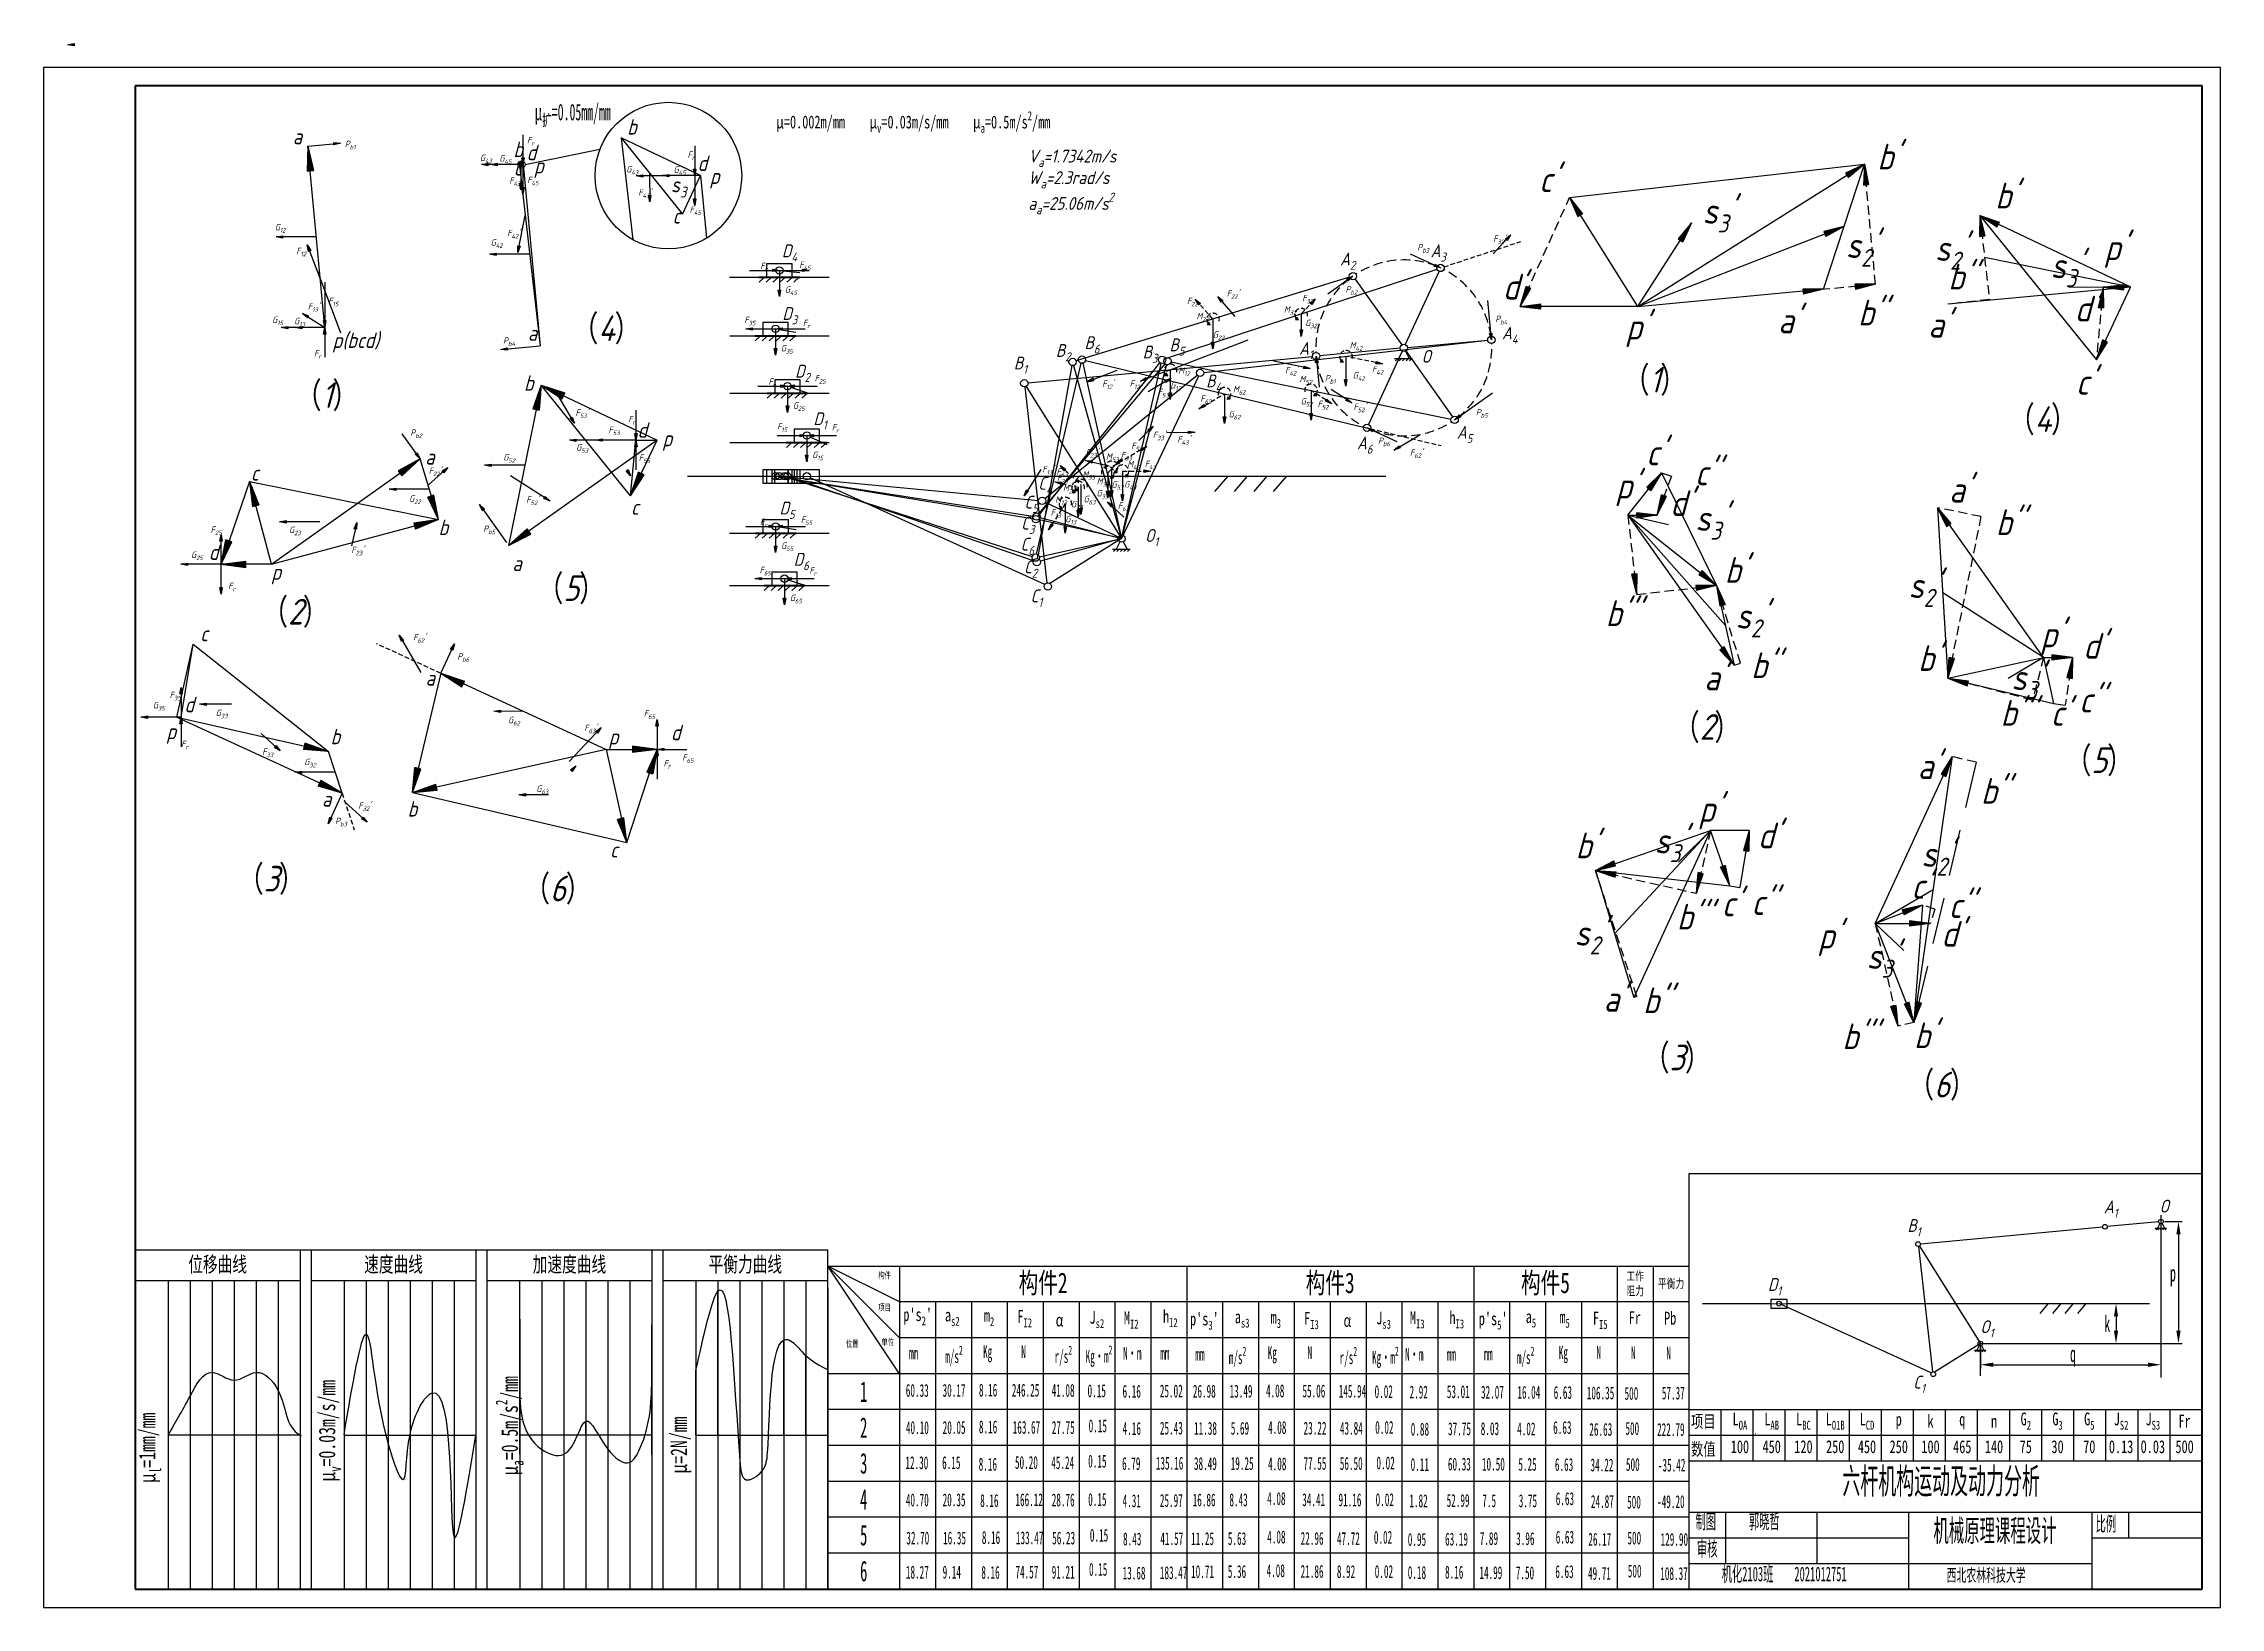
# Model space of a CAD drawing. Header units: millimetres. Extents: x -2889 to 8174, y 2447 to 8478.
# Drawn here: x 2423 to 3017, y 7474 to 7901 of the extents above; entities that cross this region are included whole.
import ezdxf

# ---------------------------------------------------------------- set-up
doc = ezdxf.new("R2010")
doc.units = ezdxf.units.MM
doc.linetypes.add('DASHED', pattern=[19.05, 12.7, -6.35])
doc.linetypes.add('DASHED2', pattern=[9.525, 6.35, -3.175])
for name, color, linetype, lineweight in [('粗实线', 7, 'Continuous', 40), ('细虚线', 255, 'DASHED', 25), ('虚线', 7, 'DASHED2', 0)]:
    doc.layers.add(name, color=color, linetype=linetype, lineweight=lineweight)
doc.layers.add('细实线', color=255, linetype='Continuous')
doc.styles.get("Standard").update_dxf_attribs({"font": 'arial.ttf'})
doc.styles.add('仿宋', font='simfang.ttf', dxfattribs={"width": 0.7})
doc.styles.add('字母和数字', font='gbeitc.shx')
doc.styles.add('工图', font='hyswlongfangsong.ttf', dxfattribs={"width": 0.7})
doc.styles.add('数字与字母', font='gbeitc.shx')
doc.styles.add('文字', font='simfang.ttf', dxfattribs={"width": 0.7})
doc.styles.add('汉字', font='simfang.ttf', dxfattribs={"width": 0.7})
doc.dimstyles.new('721', dxfattribs={"dimtxt": 3.5, "dimasz": 3.5, "dimexe": 1.25, "dimexo": 0.625, "dimtad": 1, "dimtoh": 1, "dimdsep": 46, "dimtxsty": '数字与字母', "dimcen": 2.5, "dimadec": 0, "dimazin": 0, "dimtfac": 1, "dimtmove": 0, "dimatfit": 3, "dimfxl": 1, "dimlwd": 25, "dimlwe": 25, "dimarcsym": 0})
doc.dimstyles.new('AM_ISO$0', dxfattribs={"dimtxt": 3.5, "dimasz": 3.5, "dimexe": 1, "dimexo": 1, "dimgap": 1.5, "dimtad": 1, "dimdsep": 46, "dimtxsty": 'Standard', "dimcen": 0, "dimclrd": 256, "dimclre": 256, "dimclrt": 2, "dimadec": 0, "dimazin": 2, "dimtp": 0.1, "dimtm": 0.1, "dimtfac": 0.71, "dimtdec": 3, "dimtmove": 0, "dimatfit": 3, "dimfxl": 1, "dimlwd": -1, "dimlwe": -1, "dimarcsym": 1})

msp = doc.modelspace()

# ---------------------------------------------------------------- texts
at = {"layer": '细实线', "color": 0}
for s, width, gutter_width, heights, insert, char_height, attachment_point, style in [('\\A1;μ{\\H0.7x;\\S^ 扩;}=0.05mm/mm', 12.87835, 12.5, [0], (2557.297, 7884.114), 4.5, 1, '工图'), ('b', 6.45896, 21, [0], (2582.508, 7879.932), 4.2, 1, '数字与字母'), ('\\A1;μ=0.002m/mm    μ{\\H0.7x;\\S^ v;}=0.03m/s/mm    μ{\\H0.7x;\\S^ a;\\H1.42857x;=0.5m/s\\H0.7x;\\S2^ ;\\H1.42857x;/mm}', 92.16543, 17.5, [0], (2623.192, 7882.098), 3.5, 1, '汉字'), ('a', 6.39322, 21, [0], (2491.288, 7877.294), 4.2, 1, '数字与字母'), ('b', 6.45896, 21, [0], (2551.483, 7873.787), 4.2, 1, '数字与字母'), ('d', 6.54876, 21, [0], (2555.078, 7872.936), 4.2, 1, '数字与字母'), ('\\A1;V{\\H0.7x;\\S^ a;}=1.7342m/s\\PW{\\H0.7x;\\S^ a;}=2.3rad/s\\Pa{\\H0.7x;\\S^ a;}=25.06m/s{\\H0.7x;\\S2^ ;}', 71.11689, 17.5, [0], (2691.988, 7871.592), 3.5, 1, '字母和数字'), ("b'", 13.68078, 35, [0], (2923.643, 7873.219), 7, 1, '数字与字母'), ('c', 7.03621, 21, [0], (2551.582, 7868.743), 4.2, 1, '数字与字母'), ('p', 5.15951, 21, [0], (2557.127, 7869.358), 4.2, 1, '字母和数字'), ('d', 6.54876, 21, [0], (2601.716, 7870.019), 4.2, 1, '数字与字母'), ('p', 5.15951, 21, [0], (2605.083, 7866.478), 4.2, 1, '字母和数字'), ("c'", 10.49316, 35, [0], (2831.338, 7867.02), 7, 1, '数字与字母'), ('\\A1;s{\\H0.7x;\\S^ 3;}', 6.45896, 21, [0], (2594.472, 7864.187), 4.2, 1, '数字与字母'), ("\\A1;s{\\H0.7x;\\S^ 3;}'", 12.64138, 35, [0], (2875.956, 7858.401), 7, 1, '数字与字母'), ("b'", 13.68078, 35, [0], (2955.799, 7862.584), 7, 1, '数字与字母'), ('c', 7.03621, 21, [0], (2594.903, 7855.652), 4.2, 1, '数字与字母'), ("\\A1;s{\\H0.7x;\\S^ 2;}'", 12.64138, 35, [0], (2915.064, 7849.044), 7, 1, '数字与字母'), ("\\A1;s{\\H0.7x;\\S^ 2;}'", 12.64138, 35, [0], (2939.4, 7848.252), 7, 1, '数字与字母'), ("p'", 14.53177, 35, [0], (2985.615, 7848.483), 7, 1, '数字与字母'), ('\\A1;D{\\H0.7x;\\S^ 4;}', 3.46803, 17.5, [0], (2624.747, 7845.778), 3.5, 1, '数字与字母'), ('\\A1;A{\\H0.7x;\\S^ 2;}', 3.5, 17.5, [0], (2777.046, 7843.534), 3.5, 1, '数字与字母'), ('\\A1;A{\\H0.7x;\\S^ 3;}', 3.46803, 17.5, [0], (2801.75, 7845.766), 3.5, 1, '数字与字母'), ("b''", 13.68078, 35, [0], (2942.998, 7840.472), 7, 1, '数字与字母'), ("\\A1;s{\\H0.7x;\\S^ 3;}'", 12.64138, 35, [0], (2970.941, 7843.532), 7, 1, '数字与字母'), ("d'", 10.49316, 35, [0], (2821.453, 7837.741), 7, 1, '数字与字母'), ("a'", 12.64138, 35, [0], (2896.588, 7828.534), 7, 1, '数字与字母'), ("b''", 13.68078, 35, [0], (2918.381, 7830.66), 7, 1, '数字与字母'), ("d'", 10.49316, 35, [0], (2977.509, 7831.748), 7, 1, '数字与字母'), ('{\\fHYSWLongFangSong|b0|i0|c134|p2;（}4{\\fHYSWLongFangSong|b0|i0|c134|p2;）}', 28.48856, 12.5, [0], (2567.622, 7826.405), 7, 1, '数字与字母'), ('\\A1;D{\\H0.7x;\\S^ 3;}', 3.46803, 17.5, [0], (2624.863, 7828.664), 3.5, 1, '数字与字母'), ('\\A1;A{\\H0.7x;\\S^ 4;}', 3.46803, 17.5, [0], (2821.224, 7823.376), 3.5, 1, '数字与字母'), ("p'", 14.53177, 35, [0], (2855.047, 7826.835), 7, 1, '数字与字母'), ("a'", 12.64138, 35, [0], (2937.539, 7827.355), 7, 1, '数字与字母'), ('p(bcd)', 5.15951, 21, [0], (2502.145, 7821.728), 4.2, 1, '字母和数字'), ('a', 6.39322, 21, [0], (2555.42, 7823.696), 4.2, 1, '数字与字母'), ('\\A1;B{\\H0.7x;\\S^ 2;}', 3.46803, 17.5, [0], (2699.49, 7818.595), 3.5, 1, '数字与字母'), ('\\A1;B{\\H0.7x;\\S^ 6;}', 3.46803, 17.5, [0], (2707.318, 7820.724), 3.5, 1, '数字与字母'), ('\\A1;B{\\H0.7x;\\S^ 3;}', 3.46803, 17.5, [0], (2723.185, 7818.173), 3.5, 1, '数字与字母'), ('\\A1;B{\\H0.7x;\\S^ 5;}', 3.46803, 17.5, [0], (2730.505, 7820.117), 3.5, 1, '数字与字母'), ('\\A1;A{\\H0.7x;\\S^ 1;}', 3.46803, 17.5, [0], (2765.844, 7819.166), 3.5, 1, '数字与字母'), ('\\A1;D{\\H0.7x;\\S^ 2;}', 3.46803, 17.5, [0], (2628.339, 7812.933), 3.5, 1, '数字与字母'), ('\\A1;B{\\H0.7x;\\S^ 1;}', 3.46803, 17.5, [0], (2688.025, 7815.162), 3.5, 1, '数字与字母'), ('\\A1;O', 3.46803, 17.5, [0], (2799.28, 7816.991), 3.5, 1, '数字与字母'), ('{\\fHYSWLongFangSong|b0|i0|c134|p2;（}1{\\fHYSWLongFangSong|b0|i0|c134|p2;）}', 28.48856, 12.5, [0], (2854.461, 7812.372), 7, 1, '数字与字母'), ("c'", 10.49316, 35, [0], (2977.817, 7811.766), 7, 1, '数字与字母'), ('{\\fHYSWLongFangSong|b0|i0|c134|p2;（}1{\\fHYSWLongFangSong|b0|i0|c134|p2;）}', 28.48856, 12.5, [0], (2492.129, 7808.155), 7, 1, '数字与字母'), ('b', 6.45896, 21, [0], (2554.365, 7810.072), 4.2, 1, '数字与字母'), ('\\A1;B{\\H0.7x;\\S^ 4;}', 3.46803, 17.5, [0], (2740.488, 7810.274), 3.5, 1, '数字与字母'), ('\\A1;D{\\H0.7x;\\S^ 1;}', 3.46803, 17.5, [0], (2633.337, 7799.973), 3.5, 1, '数字与字母'), ('{\\fHYSWLongFangSong|b0|i0|c134|p2;（}4{\\fHYSWLongFangSong|b0|i0|c134|p2;）}', 28.48856, 12.5, [0], (2959.566, 7801.608), 7, 1, '数字与字母'), ('d', 6.54876, 21, [0], (2585.332, 7797.239), 4.2, 1, '数字与字母'), ('p', 5.15951, 21, [0], (2592.173, 7794.919), 4.2, 1, '字母和数字'), ('\\A1;A{\\H0.7x;\\S^ 6;}', 3.46803, 17.5, [0], (2781.657, 7793.376), 3.5, 1, '数字与字母'), ('\\A1;A{\\H0.7x;\\S^ 5;}', 3.46803, 17.5, [0], (2808.902, 7796.274), 3.5, 1, '数字与字母'), ("c'", 10.49316, 35, [0], (2860.57, 7792.523), 7, 1, '数字与字母'), ('a', 6.39322, 21, [0], (2527.425, 7789.903), 4.2, 1, '数字与字母'), ("c''", 10.49316, 35, [0], (2873.873, 7787.076), 7, 1, '数字与字母'), ('c', 7.03621, 21, [0], (2479.833, 7785.541), 4.2, 1, '数字与字母'), ('\\A1;C{\\H0.7x;\\S^ 4;}', 3.46803, 17.5, [0], (2694.675, 7782.35), 3.5, 1, '数字与字母'), ("p'", 14.53177, 35, [0], (2852.332, 7783.473), 7, 1, '数字与字母'), ("a'", 12.64138, 35, [0], (2943.231, 7782.366), 7, 1, '数字与字母'), ('\\A1;D{\\H0.7x;\\S^ 5;}', 3.46803, 17.5, [0], (2624.102, 7775.606), 3.5, 1, '数字与字母'), ('\\A1;C{\\H0.7x;\\S^ 5;}', 3.46803, 17.5, [0], (2690.914, 7777.214), 3.5, 1, '数字与字母'), ("d'", 10.49316, 35, [0], (2867.106, 7778.689), 7, 1, '数字与字母'), ("\\A1;s{\\H0.7x;\\S^ 3;}'", 12.64138, 35, [0], (2873.999, 7774.625), 7, 1, '数字与字母'), ('b', 6.45896, 21, [0], (2531.07, 7770.703), 4.2, 1, '数字与字母'), ('c', 7.03621, 21, [0], (2583.554, 7776.226), 4.2, 1, '数字与字母'), ('\\A1;C{\\H0.7x;\\S^ 3;}', 3.46803, 17.5, [0], (2690.018, 7771.489), 3.5, 1, '数字与字母'), ("b''", 13.68078, 35, [0], (2955.964, 7773.476), 7, 1, '数字与字母'), ('d', 6.54876, 21, [0], (2468.352, 7763.932), 4.2, 1, '数字与字母'), ('\\A1;C{\\H0.7x;\\S^ 6;}', 3.46803, 17.5, [0], (2689.858, 7765.756), 3.5, 1, '数字与字母'), ('\\A1;O{\\H0.7x;\\S^ 1;}', 3.46803, 17.5, [0], (2723.813, 7768.126), 3.5, 1, '数字与字母'), ('a', 6.39322, 21, [0], (2551.195, 7760.877), 4.2, 1, '数字与字母'), ('\\A1;D{\\H0.7x;\\S^ 6;}', 3.46803, 17.5, [0], (2627.965, 7761.618), 3.5, 1, '数字与字母'), ('\\A1;C{\\H0.7x;\\S^ 2;}', 3.46803, 17.5, [0], (2690.8, 7759.553), 3.5, 1, '数字与字母'), ("b'", 13.68078, 35, [0], (2882.008, 7760.47), 7, 1, '数字与字母'), ("\\A1;s{\\H0.7x;\\S^ 2;}'", 12.64138, 35, [0], (2932.175, 7756.297), 7, 1, '数字与字母'), ('p', 5.15951, 21, [0], (2485.469, 7758.531), 4.2, 1, '字母和数字'), ('{\\fHYSWLongFangSong|b0|i0|c134|p2;（}5{\\fHYSWLongFangSong|b0|i0|c134|p2;）}', 28.48856, 12.5, [0], (2558.104, 7755.512), 7, 1, '数字与字母'), ('{\\fHYSWLongFangSong|b0|i0|c134|p2;（}2{\\fHYSWLongFangSong|b0|i0|c134|p2;）}', 28.48856, 12.5, [0], (2482.966, 7749.096), 7, 1, '数字与字母'), ('\\A1;C{\\H0.7x;\\S^ 1;}', 3.46803, 17.5, [0], (2692.585, 7751.649), 3.5, 1, '数字与字母'), ("b'''", 13.68078, 35, [0], (2849.531, 7748.682), 7, 1, '数字与字母'), ("\\A1;s{\\H0.7x;\\S^ 2;}'", 12.64138, 35, [0], (2885.022, 7747.963), 7, 1, '数字与字母'), ('c', 7.03621, 21, [0], (2466.013, 7741.721), 4.2, 1, '数字与字母'), ("p'", 14.53177, 35, [0], (2968.276, 7742.907), 7, 1, '数字与字母'), ("d'", 10.49316, 35, [0], (2979.808, 7739.771), 7, 1, '数字与字母'), ("b''", 13.68078, 35, [0], (2889.2, 7734.47), 7, 1, '数字与字母'), ("b'", 13.68078, 35, [0], (2934.765, 7736.423), 7, 1, '数字与字母'), ('a', 6.39322, 21, [0], (2527.522, 7729.618), 4.2, 1, '数字与字母'), ("a'", 12.64138, 35, [0], (2876.389, 7731.137), 7, 1, '数字与字母'), ("\\A1;s{\\H0.7x;\\S^ 3;}'", 12.64138, 35, [0], (2960.245, 7731.187), 7, 1, '数字与字母'), ('d', 6.54876, 21, [0], (2461.706, 7722.361), 4.2, 1, '数字与字母'), ("b'''", 13.68078, 35, [0], (2957.283, 7721.482), 7, 1, '数字与字母'), ("c'", 10.49316, 35, [0], (2970.964, 7721.482), 7, 1, '数字与字母'), ("c''", 10.49316, 35, [0], (2978.708, 7725.084), 7, 1, '数字与字母'), ('{\\fHYSWLongFangSong|b0|i0|c134|p2;（}2{\\fHYSWLongFangSong|b0|i0|c134|p2;）}', 28.48856, 12.5, [0], (2868.152, 7717.651), 7, 1, '数字与字母'), ('p', 5.15951, 21, [0], (2456.816, 7715.027), 4.2, 1, '字母和数字'), ('b', 6.45896, 21, [0], (2501.578, 7713.644), 4.2, 1, '数字与字母'), ('p', 5.15951, 21, [0], (2577.503, 7713.594), 4.2, 1, '字母和数字'), ('d', 6.54876, 21, [0], (2594.464, 7714.746), 4.2, 1, '数字与字母'), ("a'", 12.64138, 35, [0], (2934.655, 7706.955), 7, 1, '数字与字母'), ('{\\fHYSWLongFangSong|b0|i0|c134|p2;（}5{\\fHYSWLongFangSong|b0|i0|c134|p2;）}', 28.48856, 12.5, [0], (2975.037, 7708.582), 7, 1, '数字与字母'), ("b''", 13.68078, 35, [0], (2951.9, 7700.208), 7, 1, '数字与字母'), ('a', 6.39322, 21, [0], (2499.258, 7696.608), 4.2, 1, '数字与字母'), ('b', 6.45896, 21, [0], (2522.609, 7693.914), 4.2, 1, '数字与字母'), ("p'", 14.53177, 35, [0], (2874.944, 7695.31), 7, 1, '数字与字母'), ("b'", 13.68078, 35, [0], (2841.306, 7685.338), 7, 1, '数字与字母'), ("\\A1;s{\\H0.7x;\\S^ 3;}'", 12.64138, 35, [0], (2862.885, 7686.648), 7, 1, '数字与字母'), ("d'", 10.49316, 35, [0], (2891.04, 7688.079), 7, 1, '数字与字母'), ('c', 7.03621, 21, [0], (2577.854, 7682.752), 4.2, 1, '数字与字母'), ("\\A1;s{\\H0.7x;\\S^ 2;}'", 12.64138, 35, [0], (2935.663, 7682.985), 7, 1, '数字与字母'), ('{\\fHYSWLongFangSong|b0|i0|c134|p2;（}3{\\fHYSWLongFangSong|b0|i0|c134|p2;）}', 28.48856, 12.5, [0], (2476.339, 7676.258), 7, 1, '数字与字母'), ('{\\fHYSWLongFangSong|b0|i0|c134|p2;（}6{\\fHYSWLongFangSong|b0|i0|c134|p2;）}', 28.48856, 12.5, [0], (2554.458, 7673.606), 7, 1, '数字与字母'), ("c'", 10.49316, 35, [0], (2932.93, 7674.284), 7, 1, '数字与字母'), ("c'", 10.49316, 35, [0], (2881.183, 7669.503), 7, 1, '数字与字母'), ("c''", 10.49316, 35, [0], (2889.293, 7669.877), 7, 1, '数字与字母'), ("c''", 10.49316, 35, [0], (2943.099, 7669.038), 7, 1, '数字与字母'), ("\\A1;s{\\H0.7x;\\S^ 2;}'", 12.64138, 35, [0], (2841.035, 7661.504), 7, 1, '数字与字母'), ("b'''", 13.68078, 35, [0], (2868.941, 7665.912), 7, 1, '数字与字母'), ("d'", 10.49316, 35, [0], (2941.095, 7661.22), 7, 1, '数字与字母'), ("p'", 14.53177, 35, [0], (2907.555, 7660.773), 7, 1, '数字与字母'), ("\\A1;s{\\H0.7x;\\S^ 3;}'", 12.64138, 35, [0], (2920.713, 7655.158), 7, 1, '数字与字母'), ("a'", 12.64138, 35, [0], (2848.966, 7643.489), 7, 1, '数字与字母'), ("b''", 13.68078, 35, [0], (2859.716, 7643.086), 7, 1, '数字与字母'), ("b'''", 13.68078, 35, [0], (2914.094, 7633.281), 7, 1, '数字与字母'), ("b'", 13.68078, 35, [0], (2933.641, 7633.543), 7, 1, '数字与字母'), ('{\\fHYSWLongFangSong|b0|i0|c134|p2;（}3{\\fHYSWLongFangSong|b0|i0|c134|p2;）}', 28.48856, 12.5, [0], (2859.953, 7627.503), 7, 1, '数字与字母'), ('{\\fHYSWLongFangSong|b0|i0|c134|p2;（}6{\\fHYSWLongFangSong|b0|i0|c134|p2;）}', 28.48856, 12.5, [0], (2932.152, 7620.109), 7, 1, '数字与字母'), ('\\A1;B{\\H0.7x;\\S^ 1;}', 3.46803, 17.5, [0], (2931.844, 7579.908), 3.5, 1, '数字与字母'), ('\\A1;A{\\H0.7x;\\S^ 1;}', 3.46803, 17.5, [0], (2985.449, 7585.019), 3.5, 1, '数字与字母'), ('\\A1;O', 3.46803, 17.5, [0], (3000.642, 7585.213), 3.5, 1, '数字与字母'), ('\\pxqc;位移曲线', 44.99996, 15, [0], (2470.765, 7567.358), 4.2, 5, '文字'), ('\\pxqc;速度曲线', 44.99996, 15, [0], (2518.765, 7567.358), 4.2, 5, '文字'), ('加速度曲线', 44.99996, 15, [0], (2566.765, 7567.358), 4.2, 5, '文字'), ('\\pxqc;平衡力曲线', 44.99996, 15, [0], (2614.765, 7567.358), 4.2, 5, '文字'), ('工作阻力', 6.99405, 8.743, [0], (2857.577, 7562.229), 2.4479, 5, '汉字'), ('平衡力', 6.99405, 8.743, [0], (2867.369, 7562.229), 2.4479, 5, '汉字'), ('\\A1;D{\\H0.7x;\\S^ 1;}', 3.46803, 17.5, [0], (2893.774, 7563.822), 3.5, 1, '数字与字母'), ('p', 2.42242, 12.5, [0], (3003.499, 7567.408), 4.5, 1, '工图'), ("\\A1;p's{\\H0.7x;\\S^ 2;}'", 7.60167, 17.5, [0], (2661.786, 7553.282), 3.5, 5, '汉字'), ('\\A1;a{\\H0.7x;\\S^ s2;}', 7.25911, 17.5, [0], (2671.231, 7553.162), 3.5, 5, '汉字'), ('\\A1;\\pxqc;m{\\H0.7x;\\S^ 2;}', 7.43293, 17.5, [0], (2681.267, 7553.071), 3.5, 5, '汉字'), ('\\A1;F{\\H0.7x;\\S^ I2;}', 6.7502, 17.5, [0], (2690.992, 7552.759), 3.5, 5, '汉字'), ('{\\fSimSun|b0|i0|c134|p2;α}', 7.07163, 17.5, [0], (2700.49, 7552.384), 3.5, 5, '汉字'), ('\\A1;J{\\H0.7x;\\S^ s2;}', 7.87523, 17.5, [0], (2710.68, 7552.545), 3.5, 5, '汉字'), ('\\A1;M{\\H0.7x;\\S^ I2;}', 6.80376, 17.5, [0], (2720.056, 7552.384), 3.5, 5, '汉字'), ('\\A1;h{\\H0.7x;\\S^ I2;}', 6.20648, 17.5, [0], (2730.731, 7552.795), 3.5, 5, '汉字'), ("\\A1;p's{\\H0.7x;\\S^ 3;}'", 7.60167, 17.5, [0], (2740.025, 7552.102), 3.5, 5, '汉字'), ('\\A1;a{\\H0.7x;\\S^ s3;}', 7.25911, 17.5, [0], (2750.325, 7552.671), 3.5, 5, '汉字'), ('\\A1;\\pxqc;m{\\H0.7x;\\S^ 3;}', 7.43293, 17.5, [0], (2759.506, 7552.581), 3.5, 5, '汉字'), ('\\A1;F{\\H0.7x;\\S^ I3;}', 6.7502, 17.5, [0], (2769.231, 7552.268), 3.5, 5, '汉字'), ('{\\fSimSun|b0|i0|c134|p2;α}', 7.07163, 17.5, [0], (2779.034, 7552.268), 3.5, 5, '汉字'), ('\\A1;J{\\H0.7x;\\S^ s3;}', 7.87523, 17.5, [0], (2788.919, 7552.357), 3.5, 5, '汉字'), ('\\A1;M{\\H0.7x;\\S^ I3;}', 6.80376, 17.5, [0], (2798.097, 7552.462), 3.5, 5, '汉字'), ('\\A1;h{\\H0.7x;\\S^ I3;}', 6.20648, 17.5, [0], (2808.882, 7552.462), 3.5, 5, '汉字'), ("\\A1;p's{\\H0.7x;\\S^ 5;}'", 7.60167, 17.5, [0], (2818.814, 7552.153), 3.5, 5, '汉字'), ('\\A1;a{\\H0.7x;\\S^ 5;}', 7.25911, 17.5, [0], (2829.114, 7552.723), 3.5, 5, '汉字'), ('\\A1;\\pxqc;m{\\H0.7x;\\S^ 5;}', 7.43293, 17.5, [0], (2838.295, 7552.632), 3.5, 5, '汉字'), ('\\A1;F{\\H0.7x;\\S^ I5;}', 6.7502, 17.5, [0], (2848.02, 7552.32), 3.5, 5, '汉字'), ('Fr', 6.88072, 17.5, [0], (2857.468, 7553.043), 3.5, 5, '汉字'), ('Pb', 5.88945, 17.5, [0], (2867.119, 7552.877), 3.5, 5, '汉字'), ('\\A1;O{\\H0.7x;\\S^ 1;}', 3.46803, 17.5, [0], (2951.723, 7552.316), 3.5, 1, '数字与字母'), ('k', 2.42242, 12.5, [0], (2985.567, 7553.669), 4.5, 1, '工图'), ('mm', 5.94619, 17.5, [0], (2659.387, 7545.128), 3.5, 1, '工图'), ('\\A1;m/s{\\H0.7x;\\S2^ ;}', 7.9033, 17.5, [0], (2669.301, 7545.385), 3.5, 1, '工图'), ('Kg', 7.73291, 17.5, [0], (2679.628, 7545.52), 3.5, 1, '工图'), ('N', 10.12403, 17.5, [0], (2690.041, 7545.52), 3.5, 1, '工图'), ('\\A1;r/s{\\H0.7x;\\S2^ ;}', 7.22636, 17.5, [0], (2699.136, 7545.366), 3.5, 1, '工图'), ('\\A1;Kg·m{\\H0.7x;\\S2^ ;}', 9.76211, 17.5, [0], (2707.608, 7545.446), 3.5, 1, '工图'), ('\\A1;N·m', 9.76211, 17.5, [0], (2717.835, 7545.079), 3.5, 1, '工图'), ('mm', 5.94619, 17.5, [0], (2727.967, 7545.091), 3.5, 1, '工图'), ('mm', 5.94619, 17.5, [0], (2737.559, 7544.832), 3.5, 1, '工图'), ('\\A1;m/s{\\H0.7x;\\S2^ ;}', 7.9033, 17.5, [0], (2746.668, 7545.089), 3.5, 1, '工图'), ('Kg', 7.73291, 17.5, [0], (2757.297, 7545.224), 3.5, 1, '工图'), ('N', 10.12403, 17.5, [0], (2768.152, 7545.224), 3.5, 1, '工图'), ('\\A1;r/s{\\H0.7x;\\S2^ ;}', 7.22636, 17.5, [0], (2776.9, 7545.07), 3.5, 1, '工图'), ('\\A1;Kg·m{\\H0.7x;\\S2^ ;}', 9.76211, 17.5, [0], (2785.759, 7545.15), 3.5, 1, '工图'), ('\\A1;N·m', 9.76211, 17.5, [0], (2794.788, 7544.783), 3.5, 1, '工图'), ('mm', 5.94619, 17.5, [0], (2806.139, 7544.795), 3.5, 1, '工图'), ('mm', 5.94619, 17.5, [0], (2816.175, 7544.879), 3.5, 1, '工图'), ('\\A1;m/s{\\H0.7x;\\S2^ ;}', 7.9033, 17.5, [0], (2825.284, 7545.137), 3.5, 1, '工图'), ('Kg', 7.73291, 17.5, [0], (2836.724, 7545.271), 3.5, 1, '工图'), ('N', 10.12403, 17.5, [0], (2847, 7545.271), 3.5, 1, '工图'), ('N', 10.12403, 17.5, [0], (2856.412, 7545.254), 3.5, 1, '工图'), ('N', 10.12403, 17.5, [0], (2866.06, 7545.168), 3.5, 1, '工图'), ('q', 2.42242, 12.5, [0], (2976.228, 7545.43), 4.5, 1, '工图'), ('\\pxqc;1', 19.58333, 17.485, [8.478], (2647.057, 7532.854), 5.5952, 5, '工图'), ('60.33', 8.09135, 12.5, [0], (2658.549, 7534.943), 3.5, 1, '工图'), ('30.17', 8.09135, 12.5, [0], (2668.574, 7534.964), 3.5, 1, '工图'), ('8.16', 8.09135, 12.5, [0], (2678.509, 7535.043), 3.5, 1, '工图'), ('246.25', 8.09135, 12.5, [0], (2687.465, 7535.003), 3.5, 1, '工图'), ('41.08', 8.09135, 12.5, [0], (2698.347, 7534.961), 3.5, 1, '工图'), ('0.15', 8.09135, 12.5, [0], (2708.138, 7534.834), 3.5, 1, '工图'), ('6.16', 8.09135, 12.5, [0], (2717.681, 7534.706), 3.5, 1, '工图'), ('25.02', 8.09135, 12.5, [0], (2727.852, 7534.803), 3.5, 1, '工图'), ('26.98', 8.09135, 12.5, [0], (2736.869, 7534.735), 3.5, 1, '工图'), ('13.49', 8.09135, 12.5, [0], (2746.895, 7534.756), 3.5, 1, '工图'), ('4.08', 8.09135, 12.5, [0], (2756.829, 7534.834), 3.5, 1, '工图'), ('55.06', 8.09135, 12.5, [0], (2766.764, 7534.795), 3.5, 1, '工图'), ('145.94', 7.17879, 12.5, [0], (2776.668, 7534.752), 3.5, 1, '工图'), ('0.02', 8.09135, 12.5, [0], (2786.458, 7534.626), 3.5, 1, '工图'), ('2.92', 8.09135, 12.5, [0], (2796.001, 7534.498), 3.5, 1, '工图'), ('53.01', 8.09135, 12.5, [0], (2806.173, 7534.595), 3.5, 1, '工图'), ('32.07', 8.09135, 12.5, [0], (2815.491, 7534.468), 3.5, 1, '工图'), ('16.04', 8.09135, 12.5, [0], (2825.426, 7534.428), 3.5, 1, '工图'), ('6.63', 8.09135, 12.5, [0], (2835.329, 7534.386), 3.5, 1, '工图'), ('106.35', 8.09135, 12.5, [0], (2844.356, 7534.259), 3.5, 1, '工图'), ('500', 8.09135, 12.5, [0], (2854.663, 7534.131), 3.5, 1, '工图'), ('57.37', 8.09135, 12.5, [0], (2864.834, 7534.228), 3.5, 1, '工图'), ('\\A1;C{\\H0.7x;\\S^ 1;}', 3.46803, 17.5, [0], (2933.425, 7537.208), 3.5, 1, '数字与字母'), ('项目', 10, 12.5, [0], (2876.147, 7524.534), 3.5, 5, '仿宋'), ('\\A1;L{\\H0.7x;\\S^ OA;}', 10, 12.5, [0], (2886.147, 7524.819), 3.5, 5, '仿宋'), ('\\A1;L{\\H0.7x;\\S^ AB;}', 10, 12.5, [0], (2894.813, 7524.819), 3.5, 5, '仿宋'), ('\\A1;L{\\H0.7x;\\S^ BC;}', 10, 12.5, [0], (2903.48, 7524.819), 3.5, 5, '仿宋'), ('\\A1;L{\\H0.7x;\\S^ O1B;}', 10, 12.5, [0], (2912.147, 7524.819), 3.5, 5, '仿宋'), ('\\A1;L{\\H0.7x;\\S^ CD;}', 10, 12.5, [0], (2920.813, 7524.819), 3.5, 5, '仿宋'), ('\\A1;p', 10, 12.5, [0], (2929.48, 7524.819), 3.5, 5, '仿宋'), ('\\A1;k', 10, 12.5, [0], (2938.147, 7524.819), 3.5, 5, '仿宋'), ('\\A1;q', 10, 12.5, [0], (2946.813, 7524.819), 3.5, 5, '仿宋'), ('\\A1;G{\\H0.7x;\\S^ 2;}', 10, 12.5, [0], (2964.147, 7524.819), 3.5, 5, '仿宋'), ('\\A1;G{\\H0.7x;\\S^ 3;}', 10, 12.5, [0], (2972.813, 7524.819), 3.5, 5, '仿宋'), ('\\A1;G{\\H0.7x;\\S^ 5;}', 10, 12.5, [0], (2981.48, 7524.819), 3.5, 5, '仿宋'), ('\\A1;J{\\H0.7x;\\S^ S2;}', 10, 12.5, [0], (2990.147, 7524.819), 3.5, 5, '仿宋'), ('\\A1;J{\\H0.7x;\\S^ S3;}', 10, 12.5, [0], (2998.813, 7524.819), 3.5, 5, '仿宋'), ('\\A1;Fr', 10, 12.5, [0], (3007.48, 7524.819), 3.5, 5, '仿宋'), ('\\pxqc;2', 19.58333, 17.485, [8.478], (2647.057, 7523.063), 5.5952, 5, '工图'), ('40.10', 8.09135, 12.5, [0], (2658.574, 7524.809), 3.5, 1, '工图'), ('20.05', 6.9185, 12.5, [0], (2668.6, 7524.831), 3.5, 1, '工图'), ('8.16', 8.09135, 12.5, [0], (2678.503, 7524.995), 3.5, 1, '工图'), ('\\pxqc;163.67', 8.09135, 12.5, [0], (2687.412, 7524.87), 3.5, 1, '工图'), ('27.75', 8.09135, 12.5, [0], (2698.373, 7524.827), 3.5, 1, '工图'), ('0.15', 8.09135, 12.5, [0], (2708.425, 7525.279), 3.5, 1, '工图'), ('4.16', 8.09135, 12.5, [0], (2717.706, 7524.573), 3.5, 1, '工图'), ('25.43', 8.09135, 12.5, [0], (2727.878, 7524.67), 3.5, 1, '工图'), ('11.38', 8.09135, 12.5, [0], (2737.195, 7524.606), 3.5, 1, '工图'), ('5.69', 8.09135, 12.5, [0], (2747.22, 7524.627), 3.5, 1, '工图'), ('4.08', 8.09135, 12.5, [0], (2757.391, 7524.844), 3.5, 1, '工图'), ('23.22', 8.09135, 12.5, [0], (2767.09, 7524.667), 3.5, 1, '工图'), ('43.84', 8.09135, 12.5, [0], (2776.993, 7524.624), 3.5, 1, '工图'), ('0.02', 8.09135, 12.5, [0], (2786.62, 7524.859), 3.5, 1, '工图'), ('0.88', 8.09135, 12.5, [0], (2796.327, 7524.37), 3.5, 1, '工图'), ('37.75', 8.09135, 12.5, [0], (2806.498, 7524.466), 3.5, 1, '工图'), ('8.03', 8.09135, 12.5, [0], (2815.424, 7524.523), 3.5, 1, '工图'), ('4.02', 8.09135, 12.5, [0], (2825.359, 7524.484), 3.5, 1, '工图'), ('6.63', 8.09135, 12.5, [0], (2835.184, 7524.835), 3.5, 1, '工图'), ('26.63', 8.09135, 12.5, [0], (2845.053, 7524.315), 3.5, 1, '工图'), ('500', 8.09135, 12.5, [0], (2854.898, 7524.562), 3.5, 1, '工图'), ('222.79', 8.09135, 12.5, [0], (2863.539, 7524.284), 3.5, 1, '工图'), ('\\A1;n', 10, 12.5, [0], (2955.48, 7524.819), 3.5, 5, '仿宋'), ('\\pxqc;3', 19.58333, 17.485, [8.478], (2647.057, 7513.271), 5.5952, 5, '工图'), ('12.30', 8.09135, 12.5, [0], (2658.435, 7515.232), 3.5, 1, '工图'), ('6.15', 8.09135, 12.5, [0], (2668.46, 7515.253), 3.5, 1, '工图'), ('8.16', 8.09135, 12.5, [0], (2678.433, 7514.816), 3.5, 1, '工图'), ('50.20', 8.09135, 12.5, [0], (2688.33, 7515.292), 3.5, 1, '工图'), ('45.24', 8.09135, 12.5, [0], (2698.233, 7515.249), 3.5, 1, '工图'), ('0.15', 8.09135, 12.5, [0], (2708.31, 7515.639), 3.5, 1, '工图'), ('6.79', 8.09135, 12.5, [0], (2717.567, 7514.995), 3.5, 1, '工图'), ('135.16', 8.09135, 12.5, [0], (2726.773, 7515.092), 3.5, 1, '工图'), ('38.49', 8.09135, 12.5, [0], (2737.162, 7514.992), 3.5, 1, '工图'), ('19.25', 8.09135, 12.5, [0], (2747.187, 7515.014), 3.5, 1, '工图'), ('4.08', 8.09135, 12.5, [0], (2757.391, 7514.921), 3.5, 1, '工图'), ('77.55', 8.09135, 12.5, [0], (2767.057, 7515.053), 3.5, 1, '工图'), ('56.50', 8.09135, 12.5, [0], (2776.96, 7515.01), 3.5, 1, '工图'), ('0.02', 8.09135, 12.5, [0], (2786.97, 7515.179), 3.5, 1, '工图'), ('0.11', 8.09135, 12.5, [0], (2796.294, 7514.756), 3.5, 1, '工图'), ('60.33', 8.09135, 12.5, [0], (2806.465, 7514.852), 3.5, 1, '工图'), ('10.50', 8.09135, 12.5, [0], (2815.749, 7514.824), 3.5, 1, '工图'), ('5.25', 8.09135, 12.5, [0], (2825.683, 7514.784), 3.5, 1, '工图'), ('6.63', 8.09135, 12.5, [0], (2835.655, 7514.714), 3.5, 1, '工图'), ('34.22', 8.09135, 12.5, [0], (2845.377, 7514.615), 3.5, 1, '工图'), ('500', 8.09135, 12.5, [0], (2855.047, 7514.742), 3.5, 1, '工图'), ('-35.42', 8.09135, 12.5, [0], (2863.759, 7514.584), 3.5, 1, '工图'), ('\\pxsm1.5,qc;数值', 10, 12.5, [0], (2876.147, 7516.992), 3.5, 5, '仿宋'), ('\\A1;100', 10, 12.5, [0], (2886.147, 7517.819), 3.5, 5, '仿宋'), ('\\A1;450', 10, 12.5, [0], (2894.813, 7517.819), 3.5, 5, '仿宋'), ('\\A1;120', 10, 12.5, [0], (2903.48, 7517.819), 3.5, 5, '仿宋'), ('\\A1;250', 10, 12.5, [0], (2912.147, 7517.819), 3.5, 5, '仿宋'), ('\\A1;450', 10, 12.5, [0], (2920.813, 7517.819), 3.5, 5, '仿宋'), ('\\A1;250', 10, 12.5, [0], (2929.48, 7517.819), 3.5, 5, '仿宋'), ('\\A1;100', 10, 12.5, [0], (2938.147, 7517.819), 3.5, 5, '仿宋'), ('\\A1;465', 10, 12.5, [0], (2946.813, 7517.819), 3.5, 5, '仿宋'), ('\\A1;140', 10, 12.5, [0], (2955.48, 7517.819), 3.5, 5, '仿宋'), ('\\A1;75', 10, 12.5, [0], (2964.147, 7517.819), 3.5, 5, '仿宋'), ('\\A1;30', 10, 12.5, [0], (2972.813, 7517.819), 3.5, 5, '仿宋'), ('\\A1;70', 10, 12.5, [0], (2981.48, 7517.819), 3.5, 5, '仿宋'), ('\\A1;0.13', 10, 12.5, [0], (2990.147, 7517.819), 3.5, 5, '仿宋'), ('\\A1;0.03', 10, 12.5, [0], (2998.813, 7517.819), 3.5, 5, '仿宋'), ('\\A1;500', 10, 12.5, [0], (3007.48, 7517.819), 3.5, 5, '仿宋'), ('六杆机构运动及动力分析', 58.91655, 12.5, [0], (2914.104, 7512.004), 7, 1, '工图'), ('\\pxqc;4', 19.58333, 17.485, [8.478], (2647.057, 7503.479), 5.5952, 5, '工图'), ('40.70', 8.09135, 12.5, [0], (2658.56, 7505.068), 3.5, 1, '工图'), ('20.35', 8.09135, 12.5, [0], (2668.586, 7505.089), 3.5, 1, '工图'), ('8.16', 8.09135, 12.5, [0], (2678.838, 7504.896), 3.5, 1, '工图'), ('166.12', 8.09135, 12.5, [0], (2688.455, 7505.128), 3.5, 1, '工图'), ('28.76', 8.09135, 12.5, [0], (2698.359, 7505.085), 3.5, 1, '工图'), ('0.15', 8.09135, 12.5, [0], (2708.31, 7505.196), 3.5, 1, '工图'), ('4.31', 8.09135, 12.5, [0], (2717.692, 7504.831), 3.5, 1, '工图'), ('25.97', 8.09135, 12.5, [0], (2727.863, 7504.928), 3.5, 1, '工图'), ('16.86', 8.09135, 12.5, [0], (2736.815, 7505.074), 3.5, 1, '工图'), ('8.43', 8.09135, 12.5, [0], (2746.841, 7505.096), 3.5, 1, '工图'), ('4.08', 8.09135, 12.5, [0], (2757.16, 7505.46), 3.5, 1, '工图'), ('34.41', 8.09135, 12.5, [0], (2766.71, 7505.135), 3.5, 1, '工图'), ('91.16', 8.09135, 12.5, [0], (2776.614, 7505.092), 3.5, 1, '工图'), ('0.02', 8.09135, 12.5, [0], (2786.737, 7505.148), 3.5, 1, '工图'), ('1.82', 8.09135, 12.5, [0], (2795.947, 7504.838), 3.5, 1, '工图'), ('52.99', 8.09135, 12.5, [0], (2806.119, 7504.934), 3.5, 1, '工图'), ('7.5', 8.09135, 12.5, [0], (2815.859, 7504.859), 3.5, 1, '工图'), ('3.75', 8.09135, 12.5, [0], (2825.794, 7504.82), 3.5, 1, '工图'), ('6.63', 8.09135, 12.5, [0], (2835.89, 7505.417), 3.5, 1, '工图'), ('24.87', 8.09135, 12.5, [0], (2845.488, 7504.651), 3.5, 1, '工图'), ('500', 8.09135, 12.5, [0], (2855.365, 7504.472), 3.5, 1, '工图'), ('-49.20', 8.09135, 12.5, [0], (2863.546, 7504.62), 3.5, 1, '工图'), ('\\pxqc;5', 19.58333, 17.485, [8.478], (2647.057, 7493.688), 5.5952, 5, '工图'), ('制图', 7.24014, 12.5, [0], (2874.045, 7499.433), 4, 1, '工图'), ('郭晓哲', 18.6999, 12.5, [0], (2888.591, 7499.478), 4, 1, '工图'), ('机械原理课程设计', 34.94885, 12.5, [0], (2938.945, 7497.964), 6, 1, '工图'), ('比例', 8.31894, 12.5, [0], (2983.194, 7498.803), 4, 1, '工图'), ('32.70', 8.09135, 12.5, [0], (2658.689, 7494.676), 3.5, 1, '工图'), ('16.35', 8.09135, 12.5, [0], (2668.714, 7494.697), 3.5, 1, '工图'), ('8.16', 8.09135, 12.5, [0], (2679.295, 7494.826), 3.5, 1, '工图'), ('133.47', 8.09135, 12.5, [0], (2688.584, 7494.736), 3.5, 1, '工图'), ('56.23', 8.09135, 12.5, [0], (2698.487, 7494.694), 3.5, 1, '工图'), ('0.15', 8.09135, 12.5, [0], (2708.769, 7495.442), 3.5, 1, '工图'), ('8.43', 8.09135, 12.5, [0], (2717.821, 7494.44), 3.5, 1, '工图'), ('41.57', 8.09135, 12.5, [0], (2727.992, 7494.536), 3.5, 1, '工图'), ('11.25', 8.09135, 12.5, [0], (2736.389, 7494.526), 3.5, 1, '工图'), ('5.63', 8.09135, 12.5, [0], (2746.414, 7494.547), 3.5, 1, '工图'), ('4.08', 8.09135, 12.5, [0], (2757.16, 7494.963), 3.5, 1, '工图'), ('22.96', 8.09135, 12.5, [0], (2766.284, 7494.586), 3.5, 1, '工图'), ('47.72', 8.09135, 12.5, [0], (2776.187, 7494.543), 3.5, 1, '工图'), ('0.02', 8.09135, 12.5, [0], (2786.27, 7494.885), 3.5, 1, '工图'), ('0.95', 8.09135, 12.5, [0], (2795.521, 7494.289), 3.5, 1, '工图'), ('63.19', 8.09135, 12.5, [0], (2805.692, 7494.386), 3.5, 1, '工图'), ('7.89', 8.09135, 12.5, [0], (2815.154, 7494.559), 3.5, 1, '工图'), ('3.96', 8.09135, 12.5, [0], (2825.089, 7494.52), 3.5, 1, '工图'), ('6.63', 8.09135, 12.5, [0], (2835.89, 7494.943), 3.5, 1, '工图'), ('26.17', 8.09135, 12.5, [0], (2844.783, 7494.351), 3.5, 1, '工图'), ('500', 8.09135, 12.5, [0], (2855.45, 7494.69), 3.5, 1, '工图'), ('129.90', 8.09135, 12.5, [0], (2864.497, 7494.32), 3.5, 1, '工图'), ('审核', 6.26652, 12.5, [0], (2874.419, 7492.021), 4, 1, '工图'), ('\\pxqc;6', 19.58333, 17.485, [8.478], (2647.057, 7483.896), 5.5952, 5, '工图'), ('18.27', 8.09135, 12.5, [0], (2658.563, 7485.369), 3.5, 1, '工图'), ('9.14', 8.09135, 12.5, [0], (2668.588, 7485.39), 3.5, 1, '工图'), ('8.16', 8.09135, 12.5, [0], (2679.161, 7485.318), 3.5, 1, '工图'), ('74.57', 8.09135, 12.5, [0], (2688.458, 7485.429), 3.5, 1, '工图'), ('91.21', 8.09135, 12.5, [0], (2698.361, 7485.387), 3.5, 1, '工图'), ('0.15', 8.09135, 12.5, [0], (2708.54, 7486.147), 3.5, 1, '工图'), ('13.68', 8.09135, 12.5, [0], (2717.695, 7485.132), 3.5, 1, '工图'), ('183.47', 8.09135, 12.5, [0], (2727.866, 7485.229), 3.5, 1, '工图'), ('10.71', 8.09135, 12.5, [0], (2736.383, 7485.526), 3.5, 1, '工图'), ('5.36', 8.09135, 12.5, [0], (2746.408, 7485.548), 3.5, 1, '工图'), ('4.08', 8.09135, 12.5, [0], (2756.986, 7485.783), 3.5, 1, '工图'), ('21.86', 8.09135, 12.5, [0], (2766.278, 7485.587), 3.5, 1, '工图'), ('8.92', 8.09135, 12.5, [0], (2776.181, 7485.544), 3.5, 1, '工图'), ('0.02', 8.09135, 12.5, [0], (2786.503, 7485.554), 3.5, 1, '工图'), ('0.18', 8.09135, 12.5, [0], (2795.515, 7485.29), 3.5, 1, '工图'), ('8.16', 8.09135, 12.5, [0], (2805.686, 7485.387), 3.5, 1, '工图'), ('14.99', 8.09135, 12.5, [0], (2815.059, 7485.246), 3.5, 1, '工图'), ('7.50', 7.28384, 12.5, [0], (2824.993, 7485.207), 3.5, 1, '工图'), ('6.63', 8.09135, 12.5, [0], (2835.773, 7485.527), 3.5, 1, '工图'), ('49.71', 8.09135, 12.5, [0], (2844.687, 7485.038), 3.5, 1, '工图'), ('500', 8.09135, 12.5, [0], (2855.551, 7485.685), 3.5, 1, '工图'), ('108.37', 8.09135, 12.5, [0], (2864.402, 7485.006), 3.5, 1, '工图'), ('机化2103班    2021012751', 45.62105, 12.5, [0], (2881.169, 7485.132), 4, 1, '工图'), ('西北农林科技大学', 35.16905, 12.5, [0], (2942.552, 7484.562), 3.5, 1, '工图')]:
    msp.add_mtext_dynamic_manual_height_columns(s, width=width, gutter_width=gutter_width, heights=heights, dxfattribs=dict(at, insert=insert, char_height=char_height, attachment_point=attachment_point, style=style))
at = {"layer": '细实线', "color": 0, "lineweight": -3, "style": '汉字'}
for s, width, insert, char_height, attachment_point in [('{\\fSimSun|b0|i0|c134|p2;构件}', 8.23488, (2651.056, 7565.475), 1.74851, 1), ('\\pxqc;{\\fSimSun|b0|i0|c134|p34;构件2}', 31.5434, (2696.015, 7562.229), 5.59524, 5), ('\\pxqc;{\\fSimSun|b0|i0|c134|p34;构件3}', 31.5434, (2774.348, 7562.229), 5.59524, 5), ('\\pxqc;{\\fSimSun|b0|i0|c134|p34;构件5}', 31.5434, (2833.098, 7562.229), 5.59524, 5), ('{\\fSimSun|b0|i0|c134|p34;项目}', 8.23488, (2651.056, 7556.702), 1.74851, 1), ('{\\fSimSun|b0|i0|c134|p34;位置}', 8.23488, (2642.203, 7546.804), 1.74851, 1), ('{\\fSimSun|b0|i0|c134|p34;单位}', 8.23488, (2651.923, 7547.289), 1.74851, 1)]:
    msp.add_mtext_dynamic_manual_height_columns(s, width=width, gutter_width=8.743, heights=[0], dxfattribs=dict(at, insert=insert, char_height=char_height, attachment_point=attachment_point))
at = {"layer": '细实线', "color": 0, "char_height": 4.5, "attachment_point": 1, "rotation": 90, "style": '工图'}
for s, insert in [('\\A1;{\\fFangSong|b0|i0|c134|p49;μ\\H0.7x;\\S^ v;\\H1.42857x;=0.03m/s/mm }', (2498.359, 7508.291)), ('\\A1;{\\fFangSong|b0|i0|c134|p49;μ\\H0.7x;\\S^ a;\\H1.42857x;=0.5m/s\\H0.7x;\\S2^ ;\\H1.42857x;/mm }', (2546.657, 7509.967)), ('\\A1;{\\fFangSong|b0|i0|c134|p49;μ\\H0.7x;\\S^ l;\\H1.42857x;=1mm/mm }', (2449.297, 7507.918)), ('\\A1;{\\fFangSong|b0|i0|c134|p49;μ\\H1x;=2N\\H1x;/mm }', (2594.335, 7510.494))]:
    msp.add_mtext_dynamic_manual_height_columns(s, width=85.81801, gutter_width=12.5, heights=[0], dxfattribs=dict(at, insert=insert))
at = {"layer": '细虚线', "color": 0, "char_height": 1.75, "attachment_point": 1, "style": '数字与字母'}
for s, width, heights, insert in [('\\A1;P{\\H0.7x;\\S^ b;\\S^ 1;}', 1.75, [0], (2505.476, 7874.035)), ('\\A1;F{\\H0.7x;\\S^ r;}', 0.8577, [0], (2555.182, 7875.088)), ('\\A1;F{\\H0.7x;\\S^ r;}', 0.8577, [0], (2598.999, 7871.159)), ('\\A1;G{\\H0.7x;\\S^ 43;}', 0.8577, [0], (2542.313, 7870.258)), ('\\A1;G{\\H0.7x;\\S^ 45;}', 0.8577, [0], (2547.64, 7870.135)), ('\\A1;G{\\H0.7x;\\S^ 43;}', 0.8577, [0], (2582.273, 7867.149)), ('\\A1;G{\\H0.7x;\\S^ 45;}', 0.8577, [0], (2595.178, 7867.061)), ("\\A1;F{\\H0.7x;\\S^ 43;\\H1.42857x;'}", 0.8577, [0], (2550.357, 7864.08)), ('\\A1;F{\\H0.7x;\\S^ 45;}', 0.8577, [0], (2555.222, 7864.227)), ("\\A1;F{\\H0.7x;\\S^ 43;\\H1.42857x;'}", 0.8577, [0], (2585.544, 7860.827)), ('\\A1;F{\\H0.7x;\\S^ 45;}', 0.8577, [0], (2599.568, 7856.179)), ('\\A1;G{\\H0.7x;\\C0;\\S^ 12;}', 0.8577, [0], (2486.372, 7851.345)), ('\\A1;G{\\H0.7x;\\S^ 42;}', 0.8577, [0], (2545.276, 7847.17)), ("\\A1;F{\\H0.7x;\\S^ 42;\\H1.42857x;'}", 0.8577, [0], (2549.754, 7849.73)), ("\\A1;F{\\H0.7x;\\S^ 32;\\H1.42857x;'}", 1.75, [0], (2818.803, 7848.195)), ("\\A1;F{\\H0.7x;\\S^ 12;\\H1.42857x;'}", 1.75, [0], (2492.229, 7844.886)), ('\\A1;F{\\H0.7x;\\S^ 45;}', 0.8577, [0], (2629.46, 7841.093)), ('\\A1;P{\\H0.7x;\\S^ b3;}', 1.75, [0], (2798.123, 7845.882)), ('\\A1;F{\\H0.7x;\\S^ r;}', 0.8577, [0], (2618.851, 7840.785)), ("\\A1;F{\\H0.7x;\\S^ 13;\\H1.42857x;'}", 1.75, [1.75], (2495.39, 7829.734)), ('\\A1;F{\\H0.7x;\\S^ 15;}', 0.8577, [0], (2500.93, 7831.242)), ('\\A1;G{\\H0.7x;\\S^ 45;}', 0.8577, [0], (2625.526, 7834.295)), ('\\A1;F{\\H0.7x;\\S^ 22;}', 0.8577, [0], (2735.249, 7831.227)), ("\\A1;F{\\H0.7x;\\S^ 22;\\H1.42857x;'}", 0.8577, [0], (2746.122, 7833.294)), ('\\A1;F{\\H0.7x;\\S^ 32;}', 0.8577, [0], (2766.686, 7832.002)), ('\\A1;P{\\H0.7x;\\S^ b;\\S^ 2;}', 1.75, [0], (2778.525, 7834.396)), ('\\A1;G{\\H0.7x;\\S^ 15;}', 0.8577, [0], (2485.634, 7826.089)), ('\\A1;G{\\H0.7x;\\S^ 13;}', 0.8577, [0], (2491.647, 7825.741)), ('\\A1;F{\\H0.7x;\\S^ 35;}', 0.8577, [0], (2614.479, 7826.051)), ('\\A1;F{\\H0.7x;\\S^ r;}', 0.8577, [0], (2630.464, 7825.237)), ('\\A1;M{\\H0.7x;\\S^ 22;}', 0.8577, [0], (2737.878, 7827.098)), ('\\A1;M{\\H0.7x;\\S^ 32;}', 0.8577, [0], (2761.714, 7828.917)), ('\\A1;G{\\H0.7x;\\C0;\\S^ 32;}', 0.8577, [0], (2767.529, 7825.258)), ('\\A1;P{\\H0.7x;\\S^ b4;}', 1.75, [0], (2819.384, 7826.308)), ('\\A1;P{\\H0.7x;\\S^ b4;}', 1.75, [0], (2548.649, 7820.413)), ('\\A1;G{\\H0.7x;\\S^ 35;}', 0.8577, [0], (2624.449, 7818.346)), ('\\A1;G{\\H0.7x;\\C0;\\S^ 22;}', 0.8577, [0], (2742.305, 7822.042)), ('\\A1;M{\\H0.7x;\\S^ 42;}', 0.8577, [0], (2779.662, 7819.165)), ('\\A1;F{\\H0.7x;\\S^ r;}', 0.8577, [0], (2497.076, 7816.952)), ('\\A1;M{\\H0.7x;\\S^ 12;}', 0.8577, [0], (2732.912, 7812.278)), ("\\A1;F{\\H0.7x;\\S^ 42;\\H1.42857x;'}", 0.8577, [0], (2762.042, 7812.342)), ('\\A1;F{\\H0.7x;\\S^ 42;}', 0.8577, [0], (2785.748, 7812.636)), ('\\A1;F{\\H0.7x;\\S^ r;}', 0.8577, [0], (2621.063, 7809.206)), ('\\A1;F{\\H0.7x;\\S^ 25;}', 0.8577, [0], (2633.671, 7810.166)), ("\\A1;F{\\H0.7x;\\S^ 12;\\H1.42857x;'}", 1.75, [0], (2712.132, 7808.661)), ('\\A1;F{\\H0.7x;\\S^ 12;}', 0.8577, [0], (2719.643, 7808.673)), ("\\A1;F{\\H0.7x;\\S^ 53;\\H1.42857x;'}", 0.8577, [0], (2727.243, 7806.378)), ('\\A1;G{\\H0.7x;\\C0;\\S^ 12;}', 0.8577, [0], (2730.704, 7808.233)), ('\\A1;M{\\H0.7x;\\S^ 62;}', 0.8577, [0], (2747.818, 7807.155)), ('\\A1;M{\\H0.7x;\\S^ 52;}', 0.8577, [0], (2765.963, 7809.929)), ('\\A1;P{\\H0.7x;\\S^ b1;}', 1.75, [0], (2772.888, 7810.155)), ('\\A1;G{\\H0.7x;\\S^ 42;}', 0.8577, [0], (2780.502, 7810.952)), ("\\A1;F{\\H0.7x;\\S^ 53;\\H1.42857x;'}", 0.8577, [0], (2568.414, 7800.748)), ('\\A1;G{\\H0.7x;\\S^ 25;}', 0.8577, [0], (2627.738, 7802.717)), ('\\A1;F{\\H0.7x;\\S^ 62;}', 0.8577, [0], (2738.917, 7804.606)), ('\\A1;G{\\H0.7x;\\S^ 62;}', 0.8577, [0], (2746.635, 7800.358)), ('\\A1;G{\\H0.7x;\\S^ 52;}', 0.8577, [0], (2766.287, 7803.874)), ('\\A1;F{\\H0.7x;\\S^ 52;}', 0.8577, [0], (2770.911, 7803.104)), ("\\A1;F{\\H0.7x;\\S^ 52;\\H1.42857x;'}", 0.8577, [0], (2780.708, 7802.357)), ('\\A1;P{\\H0.7x;\\S^ b5;}', 1.75, [0], (2814.083, 7800.866)), ('\\A1;P{\\H0.7x;\\S^ b;\\S^ 2;}', 1.75, [0], (2523.365, 7795.304)), ('\\A1;F{\\H0.7x;\\S^ 53;}', 0.8577, [0], (2577.424, 7796.096)), ('\\A1;F{\\H0.7x;\\S^ r;}', 0.8577, [0], (2582.802, 7798.98)), ('\\A1;F{\\H0.7x;\\S^ 15;}', 0.8577, [0], (2623.407, 7796.953)), ('\\A1;F{\\H0.7x;\\S^ r;}', 0.8577, [0], (2638.354, 7796.76)), ("\\A1;F{\\H0.7x;\\S^ 33;\\H1.42857x;'}", 0.8577, [0], (2725.959, 7794.698)), ("\\A1;F{\\H0.7x;\\S^ 43;\\H1.42857x;'}", 0.8577, [0], (2732.625, 7793.463)), ('\\A1;G{\\H0.7x;\\S^ 52;}', 0.8577, [0], (2548.713, 7788.583)), ('\\A1;G{\\H0.7x;\\S^ 53;}', 0.8577, [0], (2568.601, 7791.285)), ('\\A1;F{\\H0.7x;\\S^ 55;}', 0.8577, [0], (2585.679, 7788.461)), ('\\A1;G{\\H0.7x;\\S^ 15;}', 0.8577, [0], (2632.995, 7789.253)), ("\\A1;F{\\H0.7x;\\S^ 23;\\H1.42857x;'}", 0.8577, [0], (2707.63, 7789.957)), ('\\A1;M{\\H0.7x;\\S^ 53;}', 0.8577, [0], (2713.166, 7788.766)), ('\\A1;F{\\H0.7x;\\S^ 33;}', 0.8577, [0], (2717.201, 7789.171)), ('\\A1;F{\\H0.7x;\\S^ 53;}', 0.8577, [0], (2720.045, 7791.679)), ('\\A1;P{\\H0.7x;\\S^ b6;}', 1.75, [0], (2787.391, 7793.077)), ("\\A1;F{\\H0.7x;\\S^ 62;\\H1.42857x;'}", 0.8577, [0], (2796.115, 7789.897)), ("\\A1;F{\\H0.7x;\\S^ 22;\\H1.42857x;'}", 0.8577, [0], (2528.384, 7784.907)), ("\\A1;F{\\H0.7x;\\S^ 13;\\H1.42857x;'}", 1.75, [1.75], (2695.812, 7785.359)), ('\\A1;F{\\H0.7x;\\S^ 63;}', 0.8577, [0], (2699.674, 7784.655)), ('\\A1;F{\\H0.7x;\\S^ 23;}', 0.8577, [0], (2699.783, 7782.948)), ('\\A1;M{\\H0.7x;\\S^ 53;}', 0.8577, [0], (2706.72, 7783.932)), ('\\A1;M{\\H0.7x;\\S^ 33;}', 0.8577, [0], (2710.649, 7782.086)), ('\\A1;M{\\H0.7x;\\S^ 43;}', 0.8577, [0], (2718.966, 7786.701)), ('\\A1;F{\\H0.7x;\\S^ 43;}', 0.8577, [0], (2723.747, 7786.763)), ('\\A1;G{\\H0.7x;\\C0;\\S^ 22;}', 0.8577, [0], (2523.025, 7777.333)), ("\\A1;F{\\H0.7x;\\S^ 52;\\H1.42857x;'}", 0.8577, [0], (2554.958, 7777.011)), ('\\A1;M{\\H0.7x;\\S^ 13;}', 0.8577, [0], (2699.305, 7777.044)), ('\\A1;M{\\H0.7x;\\S^ 23;}', 0.8577, [0], (2701.409, 7780.151)), ('\\A1;G{\\H0.7x;\\S^ 23;}', 0.8577, [0], (2703.635, 7775.813)), ('\\A1;G{\\H0.7x;\\S^ 63;}', 0.8577, [0], (2707.047, 7777.199)), ('\\A1;G{\\H0.7x;\\S^ 33;}', 0.8577, [0], (2710.577, 7778.807)), ('\\A1;G{\\H0.7x;\\S^ 53;}', 0.8577, [0], (2714.668, 7781.199)), ("\\A1;F{\\H0.7x;\\S^ 63;\\H1.42857x;'}", 0.8577, [0], (2716.409, 7775.381)), ('\\A1;G{\\H0.7x;\\S^ 43;}', 0.8577, [0], (2718.133, 7781.217)), ('\\A1;F{\\H0.7x;\\S^ r;}', 0.8577, [0], (2618.766, 7770.946)), ('\\A1;F{\\H0.7x;\\S^ 55;}', 0.8577, [0], (2629.899, 7771.568)), ('\\A1;F{\\H0.7x;\\S^ 13;}', 0.8577, [0], (2698.088, 7773.558)), ('\\A1;G{\\H0.7x;\\S^ 13;}', 0.8577, [0], (2702.07, 7771.752)), ('\\A1;F{\\H0.7x;\\S^ 25;}', 0.8577, [0], (2468.858, 7768.836)), ('\\A1;G{\\H0.7x;\\S^ 23;}', 0.8577, [0], (2490.258, 7768.79)), ("\\A1;F{\\H0.7x;\\S^ 23;\\H1.42857x;'}", 0.8577, [0], (2507.257, 7763.331)), ('\\A1;P{\\H0.7x;\\S^ b5;}', 1.75, [0], (2543.237, 7769.082)), ('\\A1;G{\\H0.7x;\\S^ 55;}', 0.8577, [0], (2624.507, 7764.469)), ('\\A1;G{\\H0.7x;\\S^ 25;}', 0.8577, [0], (2463.508, 7762.001)), ('\\A1;F{\\H0.7x;\\S^ 65;}', 0.8577, [0], (2618.656, 7757.822)), ('\\A1;F{\\H0.7x;\\S^ r;}', 0.8577, [0], (2632.269, 7757.733)), ('\\A1;F{\\H0.7x;\\S^ r;}', 0.8577, [0], (2473.633, 7753.493)), ('\\A1;G{\\H0.7x;\\S^ 65;}', 0.8577, [0], (2626.91, 7750.226)), ("\\A1;F{\\H0.7x;\\S^ 62;\\H1.42857x;'}", 0.8577, [0], (2524.104, 7739.478)), ('\\A1;P{\\H0.7x;\\S^ b6;}', 1.75, [0], (2536.155, 7734.263)), ('\\A1;F{\\H0.7x;\\S^ 35;}', 0.8577, [0], (2457.683, 7723.76)), ('\\A1;G{\\H0.7x;\\S^ 35;}', 0.8577, [0], (2453.109, 7720.989)), ('\\A1;G{\\H0.7x;\\S^ 33;}', 0.8577, [0], (2470.251, 7718.857)), ('\\A1;G{\\H0.7x;\\S^ 62;}', 0.8577, [0], (2550.016, 7716.917)), ('\\A1;F{\\H0.7x;\\S^ 65;}', 0.8577, [0], (2587.061, 7718.711)), ('\\A1;F{\\H0.7x;\\S^ r;}', 0.8577, [0], (2460.784, 7710.399)), ("\\A1;F{\\H0.7x;\\S^ 63;\\H1.42857x;'}", 0.8577, [0], (2570.817, 7714.782)), ("\\A1;F{\\H0.7x;\\S^ 33;\\H1.42857x;'}", 0.8577, [0], (2482.92, 7708.289)), ('\\A1;G{\\H0.7x;\\C0;\\S^ 32;}', 0.8577, [0], (2494.392, 7705.487)), ('\\A1;F{\\H0.7x;\\S^ r;}', 0.8577, [0], (2592.467, 7705.126)), ('\\A1;F{\\H0.7x;\\S^ 65;}', 0.8577, [0], (2597.54, 7706.703)), ("\\A1;F{\\H0.7x;\\S^ 32;\\H1.42857x;'}", 1.75, [0], (2509.166, 7693.615)), ('\\A1;G{\\H0.7x;\\S^ 63;}', 0.8577, [0], (2557.739, 7698.195)), ('\\A1;P{\\H0.7x;\\S^ b3;}', 1.75, [0], (2502.836, 7689.397))]:
    msp.add_mtext_dynamic_manual_height_columns(s, width=width, gutter_width=8.75, heights=heights, dxfattribs=dict(at, insert=insert))

# ---------------------------------------------------------------- blocks, each defined once
blk = doc.blocks.new('*U147')
at = {"layer": '细实线'}
blk.add_line((0.32, 0.34), (-0.32, -0.34), dxfattribs=at)
blk = doc.blocks.new('*U148')
at = {"layer": '细实线', "color": 0, "linetype": 'ByBlock', "lineweight": -2, "transparency": 16777216}
for p in [(0, 0), (0.96, 0), (1.92, 0), (2.87, 0), (3.83, 0)]:
    blk.add_blockref('*U147', p, dxfattribs=at)
blk = doc.blocks.new('旋转机架')
at = {"layer": '细实线', "color": 0}
for p, q in [((-2.5, -2.88), (2.37, -2.88)), ((-0.46, -0.89), (-1.48, -2.88)), ((0.46, -0.89), (1.48, -2.88))]:
    blk.add_line(p, q, dxfattribs=at)
blk.add_circle((0, 0), 1, dxfattribs=at)
blk.add_blockref('*U148', (-1.93, -3.22), dxfattribs=at)
blk = doc.blocks.new('移动副')
at = {"layer": '细实线', "color": 0}
for p, q in [((-3.48, 1.77), (-3.48, -1.88)), ((3.48, 1.77), (-3.48, 1.77)), ((3.48, -1.88), (3.48, 1.77)), ((-3.48, -1.88), (3.48, -1.88))]:
    blk.add_line(p, q, dxfattribs=at)
blk.add_circle((0, 0), 1, dxfattribs=at)
blk = doc.blocks.new('箭头2.0')
at = {"layer": '细实线'}
h = blk.add_hatch(color=0, dxfattribs=at)
h.dxf.hatch_style = 1
h.paths.add_polyline_path([(-0.72, -5.62), (0.72, -5.62), (0, 0)])
at = {"layer": '细实线', "color": 0}
for p, q in [((0, 0), (-0.72, -5.62)), ((0, 0), (0.72, -5.62)), ((-0.72, -5.62), (0.72, -5.62))]:
    blk.add_line(p, q, dxfattribs=at)
blk = doc.blocks.new('*U125')
at = {"layer": '细实线'}
blk.add_line((1.78, 2.06), (-1.78, -2.06), dxfattribs=at)
blk = doc.blocks.new('*U126')
at = {"layer": '细实线', "color": 0, "linetype": 'ByBlock', "lineweight": -2, "transparency": 16777216}
for p in [(0, 0), (5.34, 0), (10.67, 0), (16.01, 0)]:
    blk.add_blockref('*U125', p, dxfattribs=at)
blk = doc.blocks.new('力箭头')
at = {"layer": '细虚线'}
h = blk.add_hatch(color=0, dxfattribs=at)
h.dxf.hatch_style = 1
h.paths.add_polyline_path([(1.8, -0.33), (1.8, 0.33), (0, 0)])
at = {"layer": '细虚线', "color": 0}
for p, q in [((0, 0), (1.8, 0.33)), ((1.8, 0.33), (1.8, -0.33)), ((1.8, -0.33), (0, 0))]:
    blk.add_line(p, q, dxfattribs=at)
blk = doc.blocks.new('惯性矩（逆）')
at = {"layer": '细实线'}
h = blk.add_hatch(color=0, dxfattribs=at)
h.dxf.hatch_style = 1
h.paths.add_polyline_path([(2.06, -2.21), (1.69, -1.45), (1.22, -2.12)])
at = {"layer": '细实线', "color": 0}
for p, q in [((1.69, -1.45), (1.22, -2.12)), ((2.06, -2.21), (1.22, -2.12)), ((2.06, -2.21), (1.69, -1.45))]:
    blk.add_line(p, q, dxfattribs=at)
at = {"layer": '细虚线', "color": 0, "ltscale": 0.1}
blk.add_arc((2.81, -0.7), 1.73, 346.03471, 218.77386, dxfattribs=at)
blk = doc.blocks.new('*U149')
at = {"layer": '细虚线'}
blk.add_line((0.74, 0.68), (-0.74, -0.68), dxfattribs=at)
blk = doc.blocks.new('*U150')
at = {"layer": '粗实线', "color": 0, "linetype": 'ByBlock', "lineweight": -2, "transparency": 16777216}
for p in [(0, 0), (1.9, 0), (3.8, 0), (5.7, 0), (7.6, 0), (9.5, 0)]:
    blk.add_blockref('*U149', p, dxfattribs=at)
blk = doc.blocks.new('单独滑块')
at = {"layer": '粗实线', "color": 0}
blk.add_line((-5.59, -1.88), (5.59, -1.88), dxfattribs=at)
for name, p in [('移动副', (0, 0)), ('*U150', (-4.81, -2.56))]:
    blk.add_blockref(name, p, dxfattribs=at)
blk = doc.blocks.new('惯性矩（顺）')
at = {"layer": '细实线'}
h = blk.add_hatch(color=0, dxfattribs=at)
h.dxf.hatch_style = 1
h.paths.add_polyline_path([(1.59, -1.42), (1.12, -0.75), (0.74, -1.51)])
at = {"layer": '细实线', "color": 0}
for p, q in [((0.74, -1.51), (1.12, -0.75)), ((0.74, -1.51), (1.59, -1.42)), ((1.12, -0.75), (1.59, -1.42))]:
    blk.add_line(p, q, dxfattribs=at)
at = {"layer": '细虚线', "color": 0, "ltscale": 0.1}
blk.add_arc((0, 0), 1.73, 321.22614, 193.96529, dxfattribs=at)
blk = doc.blocks.new('*U135')
at = {"layer": '细实线'}
blk.add_line((0, -6.98), (0, 6.98), dxfattribs=at)
blk = doc.blocks.new('*U136')
at = {"layer": '细实线', "color": 0, "linetype": 'ByBlock', "lineweight": -2, "transparency": 16777216}
for p in [(0, 0), (8.75, 0), (17.5, 0), (26.25, 0), (35, 0), (43.75, 0), (52.5, 0), (61.25, 0), (70, 0), (78.75, 0), (87.5, 0), (96.25, 0), (105, 0), (113.75, 0), (122.5, 0), (131.25, 0), (140, 0)]:
    blk.add_blockref('*U135', p, dxfattribs=at)
blk = doc.blocks.new('*U142')
at = {"layer": '细实线'}
blk.add_line((1.14, 1.32), (-1.14, -1.32), dxfattribs=at)
blk = doc.blocks.new('*U143')
at = {"layer": '细实线', "color": 0, "linetype": 'ByBlock', "lineweight": -2, "transparency": 16777216}
for p in [(0, 0), (3.42, 0), (6.83, 0), (10.25, 0)]:
    blk.add_blockref('*U142', p, dxfattribs=at)
blk = doc.blocks.new('*D151')
at = {"layer": 'Defpoints', "color": 0, "transparency": 16777216}
for p in [(2987.9, 7556.86), (2987.9, 7545.98), (2988.77, 7545.98)]:
    blk.add_point(p, dxfattribs=at)
at = {"layer": '细实线', "linetype": 'ByBlock', "transparency": 16777216}
for p, q in [((2988.9, 7556.86), (2989.77, 7556.86)), ((2988.77, 7553.36), (2988.77, 7549.48)), ((2988.9, 7545.98), (2989.77, 7545.98))]:
    blk.add_line(p, q, dxfattribs=at)
at = {"layer": '细实线', "transparency": 16777216}
for points in [[(2988.19, 7553.36), (2989.35, 7553.36), (2988.77, 7556.86)], [(2988.19, 7549.48), (2989.35, 7549.48), (2988.77, 7545.98)]]:
    blk.add_solid(points, dxfattribs=at)
blk = doc.blocks.new('*D152')
at = {"layer": 'Defpoints', "color": 0, "transparency": 16777216}
for p in [(3001.03, 7579.26), (3001.03, 7545.98), (3005.81, 7545.98)]:
    blk.add_point(p, dxfattribs=at)
at = {"layer": '细实线', "linetype": 'ByBlock', "transparency": 16777216}
for p, q in [((3002.03, 7579.26), (3006.81, 7579.26)), ((3005.81, 7575.76), (3005.81, 7549.48)), ((3002.03, 7545.98), (3006.81, 7545.98))]:
    blk.add_line(p, q, dxfattribs=at)
at = {"layer": '细实线', "transparency": 16777216}
for points in [[(3005.22, 7575.76), (3006.39, 7575.76), (3005.81, 7579.26)], [(3005.22, 7549.48), (3006.39, 7549.48), (3005.81, 7545.98)]]:
    blk.add_solid(points, dxfattribs=at)
blk = doc.blocks.new('*D153')
at = {"layer": 'Defpoints', "color": 0, "transparency": 16777216}
for p in [(2951.76, 7545.98), (3001.03, 7545.98), (3001.03, 7540.21)]:
    blk.add_point(p, dxfattribs=at)
at = {"layer": '细实线', "linetype": 'ByBlock', "transparency": 16777216}
for p, q in [((2951.76, 7544.98), (2951.76, 7539.21)), ((3001.03, 7544.98), (3001.03, 7539.21)), ((2955.26, 7540.21), (2997.53, 7540.21))]:
    blk.add_line(p, q, dxfattribs=at)
at = {"layer": '细实线', "transparency": 16777216}
for points in [[(2955.26, 7540.79), (2955.26, 7539.62), (2951.76, 7540.21)], [(2997.53, 7540.79), (2997.53, 7539.62), (3001.03, 7540.21)]]:
    blk.add_solid(points, dxfattribs=at)
blk = doc.blocks.new('*D138')
at = {"layer": 'Defpoints', "color": 0, "transparency": 16777216}
for p in [(3642.9, 7736.58), (3642.9, 7736.58), (3627.77, 7695.01), (3551.1, 7683.58), (3642.9, 7630.58)]:
    blk.add_point(p, dxfattribs=at)
at = {"layer": '细实线', "color": 0, "lineweight": 25, "transparency": 16777216}
blk.add_arc((3642.9, 7736.58), 44.24, 214.53415, 265.46585, dxfattribs=at)
at = {"layer": '细实线', "color": 0, "transparency": 16777216}
for points in [[(3605.96, 7711.19), (3606.95, 7711.81), (3604.58, 7714.46)], [(3639.42, 7693.06), (3639.38, 7691.89), (3642.9, 7692.34)]]:
    blk.add_solid(points, dxfattribs=at)
blk = doc.blocks.new('*D140')
at = {"layer": 'Defpoints', "color": 0, "transparency": 16777216}
for p in [(3642.9, 7802.58), (3660.28, 7746.61), (3642.9, 7736.58), (3642.9, 7736.58), (3708.9, 7736.58)]:
    blk.add_point(p, dxfattribs=at)
at = {"layer": '细实线', "color": 0, "lineweight": 25, "transparency": 16777216}
blk.add_arc((3642.9, 7736.58), 20.07, 10.00475, 79.99525, dxfattribs=at)
at = {"layer": '细实线', "color": 0, "transparency": 16777216}
for points in [[(3646.33, 7755.76), (3646.43, 7756.92), (3642.9, 7756.65)], [(3663.24, 7740.11), (3662.08, 7740.01), (3662.97, 7736.58)]]:
    blk.add_solid(points, dxfattribs=at)

# ---------------------------------------------------------------- dimensions: what is measured, and where the dimension line sits
at = {"layer": '细实线', "color": 0}
for base, line1, line2, picture, middle in [((3627.766, 7695.006), ((3642.897, 7736.577), (3551.098, 7683.577)), ((3642.897, 7736.577), (3642.897, 7630.577)), '*D138', (-705.765, 8477.953)), ((3660.278, 7746.612), ((3642.897, 7736.577), (3708.897, 7736.577)), ((3642.897, 7736.577), (3642.897, 7802.577)), '*D140', (-2889.474, 8065.889))]:
    dim = msp.add_angular_dim_2l(base=base, line1=line1, line2=line2, text=' ', dimstyle='721', override={"dimtol": 0, "dimlim": 0, "dimtp": 0.1, "dimtm": 0.1, "dimtfac": 0.71, "dimtdec": 3, "dimtolj": 0, "dimtzin": 8}, dxfattribs=at)
    dim.commit()
    dim.dimension.update_dxf_attribs({"geometry": picture, "text_midpoint": middle})
dim = msp.add_linear_dim(base=(3005.805, 7545.979), p1=(3001.034, 7579.258), p2=(3001.034, 7545.979), angle=270, text=' ', dimstyle='AM_ISO$0', dxfattribs=at)
dim.commit()
dim.dimension.update_dxf_attribs({"geometry": '*D152', "text_midpoint": (3005.805, 7562.618), "dimtype": 161})
for p1, p2, distance, picture, middle in [((2987.902, 7556.858), (2987.902, 7545.979), 0.869, '*D151', (2988.771, 7551.418)), ((2951.755, 7545.979), (3001.034, 7545.979), -5.772, '*D153', (2976.394, 7540.207))]:
    dim = msp.add_aligned_dim(p1=p1, p2=p2, distance=distance, text=' ', dimstyle='AM_ISO$0', override={"dimpost": ''}, dxfattribs=at)
    dim.commit()
    dim.dimension.update_dxf_attribs({"geometry": picture, "text_midpoint": middle})

# ---------------------------------------------------------------- linework, layer by layer
at = {"layer": '粗实线', "color": 0}
for p, q in [((2448.265, 7889), (2448.265, 7479)), ((3012.265, 7889), (2448.265, 7889)), ((3012.265, 7479), (3012.265, 7889)), ((2448.265, 7479), (3012.265, 7479))]:
    msp.add_line(p, q, dxfattribs=at)
at = {"layer": '细实线', "color": 0}
for p, q in [((3017.265, 7894), (2423.265, 7894)), ((2423.265, 7894), (2423.265, 7474)), ((3017.265, 7474), (3017.265, 7894)), ((2499.993, 7823.091), (2495.391, 7872.558)), ((2554.712, 7867.57), (2575.095, 7871.717)), ((2602.558, 7864.527), (2580.869, 7874.803)), ((2580.869, 7874.803), (2597.591, 7854.044)), ((2580.869, 7874.803), (2584.024, 7847.055)), ((2553.074, 7868.083), (2558.757, 7818.104)), ((2553.074, 7868.083), (2554.155, 7867.57)), ((2553.908, 7867.05), (2553.074, 7868.083)), ((2554.155, 7867.57), (2553.908, 7867.05)), ((2553.908, 7867.05), (2554.077, 7867.57)), ((2554.155, 7867.57), (2554.077, 7867.57)), ((2554.155, 7867.57), (2558.757, 7818.104)), ((2839.659, 7858.557), (2920.095, 7867.627)), ((2858.262, 7828.874), (2920.095, 7867.627)), ((2908.978, 7833.592), (2920.095, 7867.627)), ((2602.558, 7864.527), (2593.673, 7864.458)), ((2597.591, 7854.044), (2602.558, 7864.527)), ((2602.558, 7864.527), (2600.958, 7864.527)), ((2602.558, 7864.527), (2604.148, 7847.437)), ((2858.262, 7828.874), (2839.659, 7858.557)), ((2992.791, 7834.1), (2951.604, 7853.615)), ((2951.604, 7853.615), (2983.407, 7814.328)), ((2818.789, 7843.212), (2823.587, 7848.384)), ((2858.262, 7828.874), (2872.893, 7851.64)), ((2858.262, 7828.874), (2914.536, 7850.61)), ((2992.791, 7834.1), (2952.904, 7842.184)), ((2497.898, 7838.629), (2504.318, 7821.665)), ((2499.993, 7835.491), (2499.993, 7823.188)), ((2610.48, 7836.797), (2637.629, 7836.797)), ((2625.05, 7838.583), (2629.645, 7838.152)), ((2779.599, 7836.82), (2705.012, 7814)), ((2729.422, 7814.607), (2803.502, 7839.023)), ((2781.133, 7836.297), (2793.85, 7818.345)), ((2804.034, 7838.427), (2794.846, 7818.438)), ((2858.262, 7828.874), (2908.166, 7833.517)), ((2992.796, 7834.109), (2942.891, 7829.466)), ((2992.796, 7834.109), (2975.933, 7834.017)), ((2983.407, 7814.328), (2992.762, 7834.106)), ((2992.762, 7834.106), (2985.262, 7834.106)), ((2992.796, 7834.109), (2992.791, 7834.1)), ((2858.262, 7828.874), (2826.193, 7828.874)), ((2610.523, 7820.848), (2637.671, 7820.848)), ((2623.965, 7822.564), (2628.568, 7821.806)), ((2730.704, 7811.601), (2751.99, 7819.726)), ((2739.831, 7810.827), (2817.332, 7819.639)), ((2793.433, 7817.437), (2771.527, 7815.399)), ((2795.424, 7817.622), (2817.33, 7819.66)), ((2691.871, 7807.989), (2769.536, 7815.213)), ((2694.225, 7761.307), (2706.375, 7813.369)), ((2694.642, 7771.614), (2727.851, 7813.511)), ((2703.879, 7812.723), (2694.656, 7761.086)), ((2694.834, 7772.289), (2729.274, 7813.179)), ((2704.323, 7812.744), (2717.429, 7765.529)), ((2706.819, 7813.367), (2717.429, 7765.529)), ((2707.575, 7814.11), (2783.433, 7795.955)), ((2717.429, 7765.529), (2728.251, 7813.319)), ((2729.668, 7812.976), (2717.429, 7765.529)), ((2730.898, 7813.744), (2807.322, 7798.145)), ((2752.617, 7812.281), (2761.481, 7813.289)), ((2794.011, 7816.621), (2784.823, 7796.631)), ((2795.007, 7816.713), (2807.724, 7798.761)), ((2559.043, 7807.381), (2550.123, 7763.681)), ((2559.043, 7807.381), (2590.662, 7792.399)), ((2583.47, 7777.221), (2559.043, 7807.381)), ((2610.528, 7805.218), (2637.677, 7805.218)), ((2631.857, 7805.174), (2627.213, 7806.772)), ((2690.988, 7806.902), (2697.022, 7753.412)), ((2691.407, 7807.049), (2717.429, 7765.529)), ((2696.517, 7776.435), (2738.06, 7810.084)), ((2738.409, 7809.81), (2717.429, 7765.529)), ((2784.405, 7795.722), (2792.489, 7792.007)), ((2590.662, 7792.399), (2550.123, 7763.681)), ((2583.47, 7777.221), (2590.662, 7792.399)), ((2583.47, 7777.221), (2584.893, 7792.399)), ((2584.893, 7792.399), (2590.662, 7792.399)), ((2610.528, 7791.754), (2637.677, 7791.754)), ((2637.114, 7791.097), (2632.435, 7793.22)), ((2485.469, 7758.531), (2526.007, 7787.249)), ((2531.07, 7770.703), (2526.007, 7787.249)), ((2599.003, 7782.529), (2625.218, 7782.529)), ((2623.965, 7782.367), (2693.035, 7770.993)), ((2624.024, 7782.376), (2693.201, 7771.677)), ((2625.05, 7782.436), (2694.744, 7775.899)), ((2625.218, 7782.529), (2627.218, 7782.529)), ((2626.39, 7782.221), (2693.046, 7760.641)), ((2693.357, 7759.435), (2627.164, 7782.204)), ((2627.218, 7782.529), (2628.039, 7782.529)), ((2628.039, 7782.529), (2635.009, 7782.474)), ((2696.503, 7753.051), (2632.435, 7782.116)), ((2635.009, 7782.529), (2789.543, 7782.529)), ((2704.919, 7781.478), (2706.036, 7782.669)), ((2713.636, 7783.486), (2713.431, 7783.693)), ((2713.636, 7783.486), (2714.482, 7784.324)), ((2855.567, 7771.882), (2864.748, 7783.507)), ((2864.748, 7783.507), (2867.433, 7782.583)), ((2864.748, 7783.507), (2879.789, 7752.752)), ((2479.453, 7781.07), (2471.7, 7758.531)), ((2485.469, 7758.531), (2479.453, 7781.07)), ((2479.453, 7781.07), (2531.07, 7770.703)), ((2485.469, 7758.531), (2531.07, 7770.703)), ((2717.429, 7765.529), (2694.997, 7770.609)), ((2695.158, 7771.274), (2717.429, 7765.529)), ((2717.429, 7765.529), (2696.644, 7775.377)), ((2855.567, 7771.882), (2884.54, 7730.985)), ((2855.567, 7771.882), (2879.789, 7752.752)), ((2855.567, 7771.882), (2863.593, 7771.882)), ((2855.567, 7771.882), (2866.677, 7769.398)), ((2855.567, 7771.882), (2882.165, 7741.868)), ((2968.996, 7733.067), (2940.023, 7773.965)), ((2940.023, 7773.965), (2942.909, 7727.463)), ((2610.474, 7766.97), (2637.623, 7766.97)), ((2624.024, 7768.696), (2628.626, 7767.984)), ((2694.974, 7760.549), (2717.429, 7765.529)), ((2717.429, 7765.529), (2695.266, 7759.377)), ((2717.429, 7765.529), (2697.874, 7753.274)), ((2485.469, 7758.531), (2471.7, 7758.531)), ((2694.479, 7760.094), (2694.656, 7761.086)), ((2610.474, 7752.727), (2637.623, 7752.727)), ((2626.39, 7754.298), (2631.029, 7752.797)), ((2879.789, 7752.752), (2884.54, 7730.985)), ((2968.996, 7733.067), (2941.466, 7750.714)), ((2459.601, 7716.839), (2464.101, 7736.709)), ((2460.784, 7716.839), (2464.101, 7736.709)), ((2464.101, 7736.709), (2500.992, 7707.466)), ((2531.685, 7728.782), (2535.4, 7736.865)), ((2531.685, 7728.782), (2523.91, 7696.298)), ((2531.685, 7728.782), (2576.825, 7708.034)), ((2942.909, 7727.463), (2968.996, 7733.067)), ((2968.996, 7733.067), (2959.306, 7727.345)), ((2968.996, 7733.067), (2976.89, 7733.067)), ((2968.996, 7733.067), (2971.685, 7720.546)), ((2942.909, 7727.463), (2971.685, 7720.546)), ((2459.601, 7716.839), (2504.741, 7696.091)), ((2459.601, 7716.839), (2500.992, 7707.466)), ((2459.601, 7716.839), (2460.784, 7716.839)), ((2971.685, 7720.546), (2974.877, 7720.053)), ((2482.683, 7712.411), (2487.855, 7707.613)), ((2504.741, 7696.091), (2500.992, 7707.466)), ((2576.825, 7708.034), (2523.91, 7696.298)), ((2576.825, 7708.034), (2582.458, 7682.633)), ((2576.825, 7708.034), (2590.682, 7708.034)), ((2582.458, 7682.633), (2590.682, 7708.034)), ((2923.083, 7660.554), (2944.014, 7706.094)), ((2944.014, 7706.094), (2933.641, 7633.543)), ((2523.91, 7696.298), (2582.458, 7682.633)), ((2846.707, 7675.017), (2878.135, 7685.915)), ((2851.955, 7657.696), (2878.135, 7685.915)), ((2878.135, 7685.915), (2857.203, 7640.376)), ((2869.402, 7677.255), (2878.135, 7685.915)), ((2883.366, 7670.832), (2878.135, 7685.915)), ((2888.636, 7685.915), (2878.135, 7685.915)), ((2888.636, 7685.915), (2886.079, 7670.385)), ((2846.707, 7675.017), (2883.366, 7670.832)), ((2846.707, 7675.017), (2857.203, 7640.376)), ((2883.366, 7670.832), (2886.078, 7670.385)), ((2923.083, 7660.554), (2938.828, 7669.818)), ((2923.083, 7660.554), (2935.954, 7665.585)), ((2935.954, 7665.585), (2933.641, 7633.543)), ((2923.083, 7660.554), (2933.641, 7633.543)), ((2923.083, 7660.554), (2938.072, 7660.554)), ((2923.083, 7660.554), (2930.893, 7653.227)), ((2872.265, 7567.125), (2872.265, 7592.366)), ((2872.265, 7592.366), (3012.265, 7592.366)), ((3001.034, 7580.964), (3001.034, 7536.741)), ((2935.399, 7573.152), (2985.103, 7577.776)), ((3000.397, 7579.199), (2986.378, 7577.894)), ((2448.265, 7571.558), (2637.265, 7571.558)), ((2493.265, 7571.558), (2493.265, 7479)), ((2496.265, 7571.558), (2496.265, 7479)), ((2541.265, 7571.558), (2541.265, 7479)), ((2544.265, 7571.558), (2544.265, 7479)), ((2589.265, 7571.558), (2589.265, 7479)), ((2592.265, 7571.558), (2592.265, 7479)), ((2637.265, 7479), (2637.265, 7571.558)), ((2934.833, 7572.457), (2938.695, 7538.224)), ((2935.101, 7572.55), (2951.755, 7545.979)), ((2448.265, 7563.158), (2493.265, 7563.158)), ((2457.265, 7563.09), (2457.265, 7479)), ((2463.265, 7563.09), (2463.265, 7479)), ((2469.265, 7563.09), (2469.265, 7479)), ((2475.265, 7563.09), (2475.265, 7479)), ((2481.265, 7563.09), (2481.265, 7479)), ((2487.265, 7563.09), (2487.265, 7479)), ((2496.265, 7563.158), (2541.265, 7563.158)), ((2505.265, 7563.102), (2505.265, 7479)), ((2511.265, 7563.102), (2511.265, 7479)), ((2517.265, 7563.102), (2517.265, 7479)), ((2523.265, 7563.102), (2523.265, 7479)), ((2529.265, 7563.102), (2529.265, 7479)), ((2535.265, 7563.102), (2535.265, 7479)), ((2544.265, 7563.158), (2589.265, 7563.158)), ((2559.265, 7563.102), (2559.265, 7479)), ((2565.265, 7563.102), (2565.265, 7479)), ((2571.265, 7563.102), (2571.265, 7479)), ((2577.265, 7563.102), (2577.265, 7479)), ((2583.265, 7563.102), (2583.265, 7479)), ((2592.265, 7563.158), (2637.265, 7563.158)), ((2601.265, 7563.078), (2601.265, 7479)), ((2607.265, 7563.158), (2607.265, 7479)), ((2613.265, 7563.078), (2613.265, 7479)), ((2619.265, 7563.078), (2619.265, 7479)), ((2625.265, 7563.078), (2625.265, 7479)), ((2631.265, 7563.078), (2631.265, 7479)), ((2656.848, 7557.333), (2637.265, 7567.125)), ((2637.265, 7567.125), (2656.848, 7547.542)), ((2656.848, 7537.75), (2637.265, 7567.125)), ((2637.265, 7567.125), (2872.265, 7567.125)), ((2656.848, 7567.125), (2656.848, 7479)), ((2735.182, 7567.125), (2735.182, 7479)), ((2813.515, 7567.125), (2813.515, 7479)), ((2852.682, 7567.125), (2852.682, 7479)), ((2862.473, 7567.125), (2862.473, 7479)), ((2872.265, 7479), (2872.265, 7567.125)), ((2607.265, 7520.966), (2607.265, 7560.259)), ((2637.265, 7561), (2637.265, 7479)), ((2872.265, 7557.333), (2656.848, 7557.333)), ((2666.64, 7557.333), (2666.64, 7479)), ((2676.432, 7557.333), (2676.432, 7479)), ((2686.223, 7557.333), (2686.223, 7479)), ((2696.015, 7557.333), (2696.015, 7479)), ((2705.807, 7557.333), (2705.807, 7479)), ((2715.598, 7557.333), (2715.598, 7479)), ((2725.39, 7557.333), (2725.39, 7479)), ((2744.973, 7557.333), (2744.973, 7479)), ((2754.765, 7557.333), (2754.765, 7479)), ((2764.557, 7557.333), (2764.557, 7479)), ((2774.348, 7557.333), (2774.348, 7479)), ((2784.14, 7557.333), (2784.14, 7479)), ((2793.932, 7557.333), (2793.932, 7479)), ((2803.723, 7557.333), (2803.723, 7479)), ((2823.307, 7557.333), (2823.307, 7479)), ((2833.098, 7557.333), (2833.098, 7479)), ((2842.89, 7557.333), (2842.89, 7479)), ((2875.965, 7556.858), (2892.742, 7556.858)), ((2892.742, 7556.858), (2894.022, 7556.858)), ((2894.022, 7556.858), (2894.547, 7556.858)), ((2894.547, 7556.858), (2899.008, 7556.823)), ((2938.363, 7537.993), (2897.36, 7556.594)), ((2899.008, 7556.858), (2997.907, 7556.858)), ((2553.265, 7552.6), (2553.265, 7479)), ((2625.265, 7520.966), (2625.265, 7546.946)), ((2872.265, 7547.542), (2656.848, 7547.542)), ((2951.755, 7545.979), (2939.241, 7538.135)), ((2951.755, 7545.979), (3006.094, 7545.979)), ((2951.755, 7537.193), (2951.755, 7545.979)), ((2601.265, 7521.039), (2601.265, 7538.599)), ((2631.265, 7521.039), (2631.265, 7542.709)), ((2637.265, 7521.264), (2637.265, 7538.824)), ((2553.265, 7521.086), (2553.265, 7537.126)), ((2589.265, 7521.086), (2589.265, 7537.126)), ((2872.265, 7537.75), (2637.265, 7537.75)), ((2872.265, 7527.958), (2637.265, 7527.958)), ((2872.265, 7528), (3012.265, 7528)), ((2457.265, 7521.045), (2493.265, 7521.045)), ((2505.265, 7520.978), (2541.265, 7520.978)), ((2553.265, 7521.086), (2589.265, 7521.086)), ((2559.265, 7521.086), (2559.265, 7517.066)), ((2565.265, 7521.013), (2565.265, 7515.763)), ((2571.265, 7521.086), (2571.265, 7524.836)), ((2577.265, 7521.086), (2577.265, 7517.126)), ((2583.265, 7521.086), (2583.265, 7513.586)), ((2601.265, 7520.966), (2637.265, 7520.966)), ((2613.265, 7521.039), (2613.265, 7513.955)), ((2619.265, 7520.966), (2619.265, 7511.126)), ((2872.265, 7521), (3012.265, 7521)), ((2523.265, 7515.727), (2523.265, 7515.887)), ((2872.265, 7518.167), (2637.265, 7518.167)), ((2872.265, 7508.375), (2637.265, 7508.375)), ((2872.265, 7514), (3012.265, 7514)), ((2872.265, 7498.583), (2637.265, 7498.583)), ((2872.265, 7500), (3012.265, 7500)), ((2882.265, 7486), (2882.265, 7500)), ((2907.265, 7486), (2907.265, 7500)), ((2932.265, 7479), (2932.265, 7500)), ((2982.265, 7479), (2982.265, 7500)), ((2992.265, 7493), (2992.265, 7500)), ((2872.265, 7493), (2932.265, 7493)), ((2982.265, 7493), (3012.265, 7493)), ((2872.265, 7488.792), (2637.265, 7488.792)), ((2872.265, 7486), (2982.265, 7486)), ((2423.265, 7474), (3017.265, 7474))]:
    msp.add_line(p, q, dxfattribs=at)
at = {"layer": '细实线', "color": 0, "ltscale": 0.1}
for p, q in [((2554.077, 7875.687), (2554.077, 7867.57)), ((2600.958, 7872.644), (2600.958, 7864.527)), ((2553.712, 7867.568), (2542.724, 7867.568)), ((2554.077, 7867.57), (2545.231, 7867.57)), ((2553.46, 7868.399), (2553.493, 7860.646)), ((2554.077, 7867.57), (2554.077, 7859.453)), ((2588.648, 7865.147), (2588.681, 7857.393)), ((2593.673, 7864.458), (2584.967, 7864.458)), ((2600.958, 7864.527), (2592.112, 7864.527)), ((2600.958, 7864.527), (2600.958, 7856.41)), ((2552.678, 7843.563), (2554.717, 7853.626)), ((2497.692, 7847.824), (2486.704, 7847.824)), ((2555.915, 7843.093), (2544.927, 7843.093)), ((2615.938, 7838.676), (2624.055, 7838.676)), ((2624.055, 7838.676), (2624.055, 7831.532)), ((2624.055, 7838.676), (2632.171, 7838.676)), ((2748.454, 7826.14), (2743.661, 7831.549)), ((2499.993, 7823.091), (2488.079, 7823.091)), ((2499.993, 7823.091), (2499.993, 7814.974)), ((2742.305, 7825.41), (2742.305, 7817.319)), ((2766.462, 7826.815), (2766.462, 7820.651)), ((2614.861, 7822.727), (2622.978, 7822.727)), ((2622.978, 7822.727), (2622.978, 7815.583)), ((2622.978, 7822.727), (2631.095, 7822.727)), ((2708.068, 7808.318), (2716.227, 7811.432)), ((2730.704, 7811.601), (2730.704, 7803.51)), ((2768.918, 7811.892), (2758.855, 7813.931)), ((2778.581, 7815.233), (2778.581, 7807.142)), ((2568.134, 7796.969), (2563.128, 7805.445)), ((2618.15, 7807.097), (2626.267, 7807.097)), ((2626.267, 7807.097), (2626.267, 7799.953)), ((2626.267, 7807.097), (2634.384, 7807.097)), ((2730.978, 7809.268), (2724.703, 7805.562)), ((2769.11, 7805.945), (2769.11, 7797.854)), ((2780.26, 7802.523), (2774.59, 7806.157)), ((2584.893, 7800.516), (2584.893, 7792.399)), ((2745.504, 7805.033), (2745.504, 7796.942)), ((2623.407, 7793.633), (2631.524, 7793.633)), ((2631.524, 7793.633), (2631.524, 7786.49)), ((2631.524, 7793.633), (2639.641, 7793.633)), ((2722.119, 7792.309), (2726.079, 7796.236)), ((2729.743, 7794.49), (2737.496, 7794.523)), ((2791.752, 7789.67), (2798.788, 7793.81)), ((2577.725, 7792.334), (2566.737, 7792.334)), ((2584.893, 7792.399), (2573.905, 7792.399)), ((2584.893, 7792.399), (2584.893, 7784.283)), ((2528.184, 7780.134), (2533.593, 7784.927)), ((2554.583, 7785.531), (2543.595, 7785.531)), ((2561.48, 7775.735), (2550.716, 7782.635)), ((2707.612, 7786.831), (2714.003, 7785.402)), ((2713.636, 7783.486), (2713.636, 7776.622)), ((2714.668, 7784.958), (2714.668, 7776.867)), ((2717.642, 7783.881), (2717.642, 7775.79)), ((2528.539, 7778.976), (2517.55, 7778.976)), ((2705.583, 7779.547), (2705.583, 7771.456)), ((2706.335, 7780.15), (2706.335, 7772.059)), ((2713.576, 7775.595), (2718.071, 7771.379)), ((2498.664, 7770.101), (2487.676, 7770.101)), ((2508.719, 7769.919), (2507.291, 7763.535)), ((2702.07, 7775.121), (2702.07, 7767.029)), ((2471.7, 7758.489), (2471.7, 7766.606)), ((2614.918, 7768.849), (2623.035, 7768.849)), ((2623.035, 7768.849), (2623.035, 7761.705)), ((2623.035, 7768.849), (2631.152, 7768.849)), ((2471.7, 7758.531), (2460.712, 7758.531)), ((2471.7, 7750.414), (2471.7, 7758.531)), ((2617.322, 7754.606), (2625.439, 7754.606)), ((2625.439, 7754.606), (2625.439, 7747.463)), ((2625.439, 7754.606), (2633.556, 7754.606)), ((2520.272, 7739.16), (2526.242, 7729.014)), ((2460.784, 7724.956), (2460.784, 7716.839)), ((2460.784, 7716.839), (2449.796, 7716.839)), ((2460.784, 7716.839), (2460.784, 7708.722)), ((2474.547, 7720.338), (2465.821, 7720.338)), ((2554.255, 7718.408), (2546.164, 7718.445)), ((2590.682, 7716.151), (2590.682, 7708.034)), ((2575.419, 7713.995), (2566.715, 7704.717)), ((2590.682, 7708.034), (2590.682, 7699.917)), ((2590.682, 7708.034), (2598.799, 7708.034)), ((2502.867, 7701.779), (2491.879, 7701.779)), ((2505.505, 7693.775), (2511.57, 7688.148)), ((2561.064, 7695.655), (2552.973, 7695.655))]:
    msp.add_line(p, q, dxfattribs=at)
at = {"layer": '细实线', "color": 0, "lineweight": -3}
for p, q in [((2553.265, 7515.8), (2553.265, 7563.102)), ((2637.265, 7561), (2637.265, 7479)), ((2589.265, 7515.727), (2589.265, 7551.052)), ((2637.265, 7515.727), (2637.265, 7520.6)), ((2637.265, 7515.727), (2637.265, 7520.6)), ((2541.265, 7515.727), (2541.265, 7508.767)), ((2637.265, 7498.03), (2637.265, 7479))]:
    msp.add_line(p, q, dxfattribs=at)
at = {"layer": '细实线', "color": 0}
for centre, radius in [((2593.758, 7864.527), 20), ((2553.712, 7867.57), 1), ((2780.555, 7837.113), 1), ((2804.452, 7839.336), 1), ((2818.325, 7819.752), 1), ((2704.055, 7813.708), 1), ((2706.603, 7814.343), 1), ((2728.472, 7814.294), 1), ((2729.918, 7813.944), 1), ((2738.838, 7810.714), 1), ((2770.532, 7815.306), 1), ((2690.876, 7807.896), 1), ((2784.405, 7795.722), 1), ((2808.302, 7797.945), 1), ((2695.74, 7775.805), 1), ((2694.021, 7770.83), 1), ((2694.189, 7771.524), 1), ((2693.998, 7760.333), 1), ((2694.303, 7759.11), 1), ((2697.304, 7752.452), 1), ((2934.762, 7573.093), 0.64), ((2985.74, 7577.835), 0.64), ((2938.876, 7537.61), 0.64)]:
    msp.add_circle(centre, radius, dxfattribs=at)
for points in [[(2601.265, 7538.599), (2607.265, 7560.259), (2613.265, 7513.955), (2614.915, 7508.824), (2619.265, 7511.126), (2620.805, 7516.162), (2627.534, 7546.484), (2631.265, 7542.709), (2637.265, 7538.824)], [(2505.265, 7521.051), (2511.265, 7548.518), (2517.265, 7518.618), (2521.334, 7508.852), (2523.265, 7521.138), (2529.265, 7532.518), (2535.265, 7493.258), (2541.265, 7520.978)], [(2457.265, 7521.045), (2463.265, 7531.638), (2469.265, 7538.145), (2475.265, 7535.985), (2481.265, 7538.098), (2487.265, 7533.205), (2493.265, 7521.045), (2493.526, 7520.92)], [(2553.265, 7537.126), (2559.265, 7517.066), (2565.265, 7515.763), (2571.265, 7524.836), (2577.265, 7517.126), (2583.265, 7513.586), (2585.999, 7517.338), (2589.265, 7537.126)]]:
    msp.add_spline(points, degree=3, dxfattribs=at)
at = {"layer": '细虚线', "color": 0}
for p, q in [((2495.391, 7872.558), (2504.277, 7873.384)), ((2553.074, 7868.083), (2553.462, 7867.898)), ((2495.235, 7845.665), (2498.745, 7836.39)), ((2796.133, 7843.16), (2804.452, 7839.336)), ((2780.555, 7837.113), (2773.671, 7832.236)), ((2818.325, 7819.752), (2817.328, 7830.476)), ((2493.9, 7826.943), (2499.993, 7823.091)), ((2548.033, 7817.106), (2558.757, 7818.104)), ((2770.532, 7815.306), (2771.318, 7806.855)), ((2808.302, 7797.945), (2819.424, 7805.829)), ((2526.007, 7787.249), (2521.131, 7794.133)), ((2695.398, 7784.408), (2690.818, 7777.162)), ((2542.239, 7774.803), (2550.123, 7763.681)), ((2950.626, 7704.511), (2933.641, 7633.543)), ((2504.741, 7696.091), (2500.917, 7687.772))]:
    msp.add_line(p, q, dxfattribs=at)
at = {"layer": '细虚线', "color": 0, "ltscale": 0.2}
for p, q in [((2923.138, 7834.91), (2920.095, 7867.627)), ((2826.193, 7828.874), (2839.659, 7858.557)), ((2951.604, 7853.615), (2954.204, 7830.753)), ((2908.166, 7833.517), (2923.138, 7834.91)), ((2954.204, 7830.753), (2942.891, 7829.466)), ((2985.262, 7834.106), (2983.407, 7814.328)), ((2867.433, 7782.583), (2863.593, 7771.882)), ((2855.567, 7771.882), (2858.003, 7750.294)), ((2951.906, 7771.539), (2940.023, 7773.965)), ((2951.906, 7771.539), (2942.909, 7727.463)), ((2858.003, 7750.294), (2879.789, 7752.752)), ((2886.285, 7731.519), (2879.789, 7752.752)), ((2884.54, 7730.985), (2886.285, 7731.519)), ((2968.996, 7733.067), (2966.012, 7721.503)), ((2976.89, 7733.067), (2974.877, 7720.053)), ((2966.012, 7721.503), (2942.909, 7727.463)), ((2950.626, 7704.511), (2944.014, 7706.094)), ((2878.135, 7685.915), (2874.254, 7668.779)), ((2846.707, 7675.017), (2874.254, 7668.779)), ((2858.034, 7640.649), (2846.707, 7675.017)), ((2939.345, 7664.488), (2935.954, 7665.585)), ((2939.345, 7664.488), (2938.072, 7660.554)), ((2923.083, 7660.554), (2929.287, 7632.577)), ((2858.034, 7640.649), (2857.203, 7640.376)), ((2933.641, 7633.543), (2929.287, 7632.577))]:
    msp.add_line(p, q, dxfattribs=at)
at = {"layer": '细虚线', "color": 0, "ltscale": 0.1}
for p, q in [((2805.401, 7839.649), (2826.4, 7846.57)), ((2742.305, 7825.41), (2737.512, 7830.819)), ((2766.462, 7826.815), (2770.257, 7830.906)), ((2722.544, 7808.487), (2730.704, 7811.601)), ((2788.645, 7813.194), (2778.581, 7815.233)), ((2774.78, 7802.31), (2769.11, 7805.945)), ((2738.468, 7800.893), (2745.504, 7805.033)), ((2783.433, 7795.955), (2804.62, 7790.884)), ((2713.636, 7783.486), (2717.597, 7787.413)), ((2724.357, 7790.681), (2714.668, 7784.958)), ((2700.661, 7785.473), (2706.335, 7780.15)), ((2717.642, 7783.881), (2725.396, 7783.914)), ((2699.192, 7780.977), (2705.583, 7779.547)), ((2702.07, 7775.121), (2697.489, 7767.874)), ((2531.685, 7728.782), (2514.133, 7736.849)), ((2504.741, 7696.091), (2508.045, 7686.067))]:
    msp.add_line(p, q, dxfattribs=at)
at = {"layer": '细虚线', "color": 0, "ltscale": 0.2}
for start, end in [(67.702258, 122.927265), (127.702258, 182.927265), (7.702258, 62.927265), (307.702258, 2.927265), (187.702258, 242.927265), (247.702258, 302.927265)]:
    msp.add_arc((2794.429, 7817.529), 24, start, end, dxfattribs=at)
at = {"layer": '虚线', "color": 0, "lineweight": -3}
msp.add_arc((2906.732, 7540.408), 25, 229.309386, 229.453205, dxfattribs=at)

# ---------------------------------------------------------------- block references
at = {"layer": '细实线'}
msp.add_blockref('力箭头', (2429.791, 7900.219), dxfattribs=at)
at = {"layer": '细实线', "color": 0, "xscale": 1.2, "yscale": 1.2, "zscale": 1.2}
for p, rotation in [((2495.391, 7872.558), 5.98847072550925), ((2559.043, 7807.381), 348.1233429370577), ((2559.043, 7807.381), 64.41679527513878), ((2526.007, 7787.249), 305.5641882362896), ((2583.47, 7777.221), 154.4679415756824), ((2479.453, 7781.07), 14.53044026127769), ((2531.07, 7770.703), 198.0810385061033), ((2531.07, 7770.703), 285.5160503902005), ((2471.7, 7758.531), 161.6871434327161), ((2550.123, 7763.681), 124.1667313275369), ((2471.7, 7758.531), 90), ((2531.685, 7728.782), 64.71172505353033), ((2500.992, 7707.466), 257.8485686357312), ((2590.682, 7708.034), 270), ((2590.682, 7708.034), 342.9752945265637), ((2504.741, 7696.091), 246.4994686151885), ((2523.91, 7696.298), 167.2252489248449), ((2523.91, 7696.298), 102.3210375656096), ((2582.458, 7682.633), 194.790686020879)]:
    msp.add_blockref('箭头2.0', p, dxfattribs=dict(at, rotation=rotation))
at = {"layer": '细实线', "color": 0}
for name, p, rotation in [('箭头2.0', (2920.095, 7867.627), 302.4392102187659), ('箭头2.0', (2920.095, 7867.627), 4.683705977984299), ('箭头2.0', (2839.659, 7858.557), 31.20646270883097), ('箭头2.0', (2951.604, 7853.615), 64.44124201060636), ('箭头2.0', (2872.893, 7851.64), 327.9531146710796), ('箭头2.0', (2914.536, 7850.61), 291.0316298577297), ('箭头2.0', (2923.138, 7834.91), 277.3331913221975), ('箭头2.0', (2826.193, 7828.874), 156.2677295356182), ('箭头2.0', (2826.193, 7828.874), 90), ('箭头2.0', (2908.978, 7833.592), 277.3331913221975), ('箭头2.0', (2985.262, 7834.106), 353.4996680419741), ('箭头2.0', (2985.262, 7834.106), 90), ('力箭头', (2499.993, 7823.188), 90.00000000011859), ('箭头2.0', (2983.407, 7814.328), 154.9935740070511), ('力箭头', (2784.405, 7795.722), 335.3147614160952), ('力箭头', (2700.661, 7785.473), 316.830136227003), ('箭头2.0', (2864.748, 7783.507), 322.0784099328862), ('力箭头', (2713.576, 7775.595), 316.830136227003), ('箭头2.0', (2863.593, 7771.882), 161.1247153277256), ('箭头2.0', (2863.593, 7771.882), 270.6427450660389), ('箭头2.0', (2940.023, 7773.965), 32.9367277442102), ('箭头2.0', (2858.003, 7750.294), 186.4359484398935), ('箭头2.0', (2879.789, 7752.752), 276.9711990045515), ('箭头2.0', (2879.789, 7752.752), 231.74290007375), ('箭头2.0', (2879.789, 7752.752), 16.57255390792412), ('力箭头', (2535.4, 7736.865), 245.3147614160952), ('箭头2.0', (2884.54, 7730.985), 215.75633470458), ('箭头2.0', (2942.909, 7727.463), 168.9034621133719), ('箭头2.0', (2942.909, 7727.463), 75.49190586152845), ('箭头2.0', (2976.89, 7733.067), 270), ('箭头2.0', (2976.89, 7733.067), 351.6362527560603), ('力箭头', (2575.419, 7713.995), 226.830136227003), ('箭头2.0', (2944.014, 7706.094), 335.6177421766736), ('力箭头', (2568.495, 7703.576), 226.830136227003), ('箭头2.0', (2888.636, 7685.915), 351.7164211023703), ('箭头2.0', (2846.707, 7675.017), 109.9988659186422), ('箭头2.0', (2846.707, 7675.017), 78.42197427366418), ('箭头2.0', (2883.366, 7670.832), 199.4440859676409), ('箭头2.0', (2874.254, 7668.779), 167.8074152782794), ('箭头2.0', (2935.954, 7665.585), 291.131549584803), ('箭头2.0', (2938.072, 7660.554), 270), ('箭头2.0', (2933.641, 7633.543), 200.3803052611691), ('箭头2.0', (2933.641, 7633.543), 165.7710379638157), ('箭头2.0', (2929.287, 7632.577), 192.5046620091777)]:
    msp.add_blockref(name, p, dxfattribs=dict(at, rotation=rotation))
for name, p in [('单独滑块', (2624.055, 7838.676)), ('惯性矩（逆）', (2763.616, 7827.29)), ('旋转机架', (2794.429, 7817.529)), ('惯性矩（逆）', (2727.969, 7812.074)), ('移动副', (2622.978, 7782.529)), ('移动副', (2623.035, 7782.529)), ('移动副', (2624.055, 7782.529)), ('移动副', (2625.439, 7782.529)), ('移动副', (2626.218, 7782.529)), ('移动副', (2631.524, 7782.529)), ('惯性矩（逆）', (2703.543, 7780.65)), ('惯性矩（顺）', (2713.636, 7783.486)), ('*U126', (2744.589, 7780.467)), ('旋转机架', (2717.429, 7765.529)), ('*U143', (2969.137, 7555.539)), ('*U136', (2872.265, 7520.979))]:
    msp.add_blockref(name, p, dxfattribs=at)
at = {"layer": '细实线', "color": 0, "xscale": 0.6399858797724431, "yscale": 0.6399858797724431, "zscale": 0.6399858797724431}
for name, p in [('旋转机架', (3001.034, 7579.258)), ('移动副', (2896.777, 7556.858)), ('旋转机架', (2951.755, 7545.979))]:
    msp.add_blockref(name, p, dxfattribs=at)
at = {"layer": '细虚线', "color": 0}
for name, p, rotation in [('力箭头', (2504.277, 7873.384), 185.314761416172), ('力箭头', (2542.724, 7867.568), 359.7343813340847), ('力箭头', (2545.231, 7867.57), 359.7343813340847), ('力箭头', (2554.077, 7867.57), 90.00000000004165), ('力箭头', (2584.967, 7864.458), 359.7343813340847), ('力箭头', (2592.112, 7864.527), 359.7343813340847), ('力箭头', (2600.958, 7864.527), 90.00000000004165), ('力箭头', (2553.493, 7860.646), 90.12275094208758), ('力箭头', (2554.077, 7859.453), 90.00000000004165), ('力箭头', (2588.681, 7857.393), 90.12275094208758), ('力箭头', (2600.958, 7856.41), 90.00000000004165), ('箭头2.0', (2951.604, 7853.615), 6.637804016497827), ('力箭头', (2486.704, 7847.824), 359.7343813340847), ('力箭头', (2823.587, 7848.384), 228.2558765517445), ('力箭头', (2495.235, 7845.665), 290.8909432332494), ('力箭头', (2544.927, 7843.093), 359.7343813340847), ('力箭头', (2552.678, 7843.563), 78.54308958881504), ('力箭头', (2624.055, 7838.676), 180.0000000000417), ('力箭头', (2632.171, 7838.676), 180.0000000000417), ('力箭头', (2780.555, 7837.113), 215.3147614161739), ('力箭头', (2804.452, 7839.336), 155.3147614161468), ('力箭头', (2624.055, 7831.532), 89.99999999978556), ('力箭头', (2737.512, 7830.819), 311.5461869644243), ('力箭头', (2743.661, 7831.549), 311.5461869644243), ('力箭头', (2770.257, 7830.906), 228.2558765517446), ('力箭头', (2488.079, 7823.091), 359.9999999997856), ('力箭头', (2491.902, 7823.091), 359.7343813340847), ('力箭头', (2493.9, 7826.943), 327.7030069514795), ('力箭头', (2499.993, 7823.091), 269.9999999999465), ('力箭头', (2548.033, 7817.106), 5.314761416020453), ('力箭头', (2622.978, 7815.583), 89.99999999978556), ('力箭头', (2742.305, 7817.319), 89.73438133408477), ('力箭头', (2766.462, 7820.651), 89.73438133408477), ('力箭头', (2818.325, 7819.752), 95.31476141602046), ('力箭头', (2768.918, 7811.892), 168.543089588815), ('力箭头', (2770.532, 7815.306), 275.3147614162151), ('力箭头', (2788.645, 7813.194), 168.543089588815), ('力箭头', (2626.267, 7807.097), 180.0000000000417), ('力箭头', (2722.544, 7808.487), 20.89094323324939), ('力箭头', (2730.978, 7809.268), 210.5652210174943), ('力箭头', (2730.704, 7803.51), 89.73438133408477), ('力箭头', (2778.581, 7807.142), 89.73438133408477), ('力箭头', (2626.267, 7799.953), 89.99999999978556), ('力箭头', (2738.468, 7800.893), 30.47264138874783), ('力箭头', (2769.11, 7797.854), 89.73438133408477), ('力箭头', (2774.78, 7802.31), 147.3396078350193), ('力箭头', (2780.26, 7802.523), 147.3396078350193), ('力箭头', (2808.302, 7797.945), 35.31476141618307), ('力箭头', (2568.134, 7796.969), 120.5652210174943), ('力箭头', (2584.893, 7792.399), 90.00000000004165), ('力箭头', (2631.524, 7793.633), 180.0000000000417), ('力箭头', (2726.079, 7796.236), 225.1098055660987), ('力箭头', (2737.496, 7794.523), 180.1227509420876), ('力箭头', (2745.504, 7796.942), 89.73438133408477), ('力箭头', (2526.007, 7787.249), 125.3147614161739), ('力箭头', (2566.736, 7792.334), 359.7343813340847), ('力箭头', (2573.905, 7792.399), 359.7343813340847), ('力箭头', (2584.893, 7792.399), 270), ('力箭头', (2631.524, 7786.49), 89.99999999978556), ('力箭头', (2717.597, 7787.413), 225.1098055660987), ('力箭头', (2724.357, 7790.681), 210.5652210174943), ('力箭头', (2791.752, 7789.67), 30.47264138874783), ('力箭头', (2533.593, 7784.927), 221.5461869644243), ('力箭头', (2543.595, 7785.531), 359.7343813340847), ('力箭头', (2583.447, 7782.644), 120.5652210174943), ('力箭头', (2707.612, 7786.831), 346.9903205946508), ('力箭头', (2725.396, 7783.914), 180.1227509420877), ('力箭头', (2517.55, 7778.976), 359.7343813340847), ('力箭头', (2561.48, 7775.735), 147.3396078350691), ('力箭头', (2690.818, 7777.162), 57.70300695147947), ('力箭头', (2699.192, 7780.977), 346.9903205946508), ('力箭头', (2713.636, 7776.622), 89.73438133408477), ('力箭头', (2714.668, 7776.867), 89.73438133408477), ('力箭头', (2717.642, 7775.79), 89.73438133408477), ('力箭头', (2487.676, 7770.101), 359.7343813340847), ('力箭头', (2508.714, 7769.896), 256.9903205946507), ('力箭头', (2542.239, 7774.803), 305.3147614161831), ('力箭头', (2697.489, 7767.874), 57.70300695147947), ('力箭头', (2705.583, 7771.456), 89.73438133408477), ('力箭头', (2706.335, 7772.059), 89.73438133408477), ('力箭头', (2471.7, 7766.606), 270.0000000000416), ('力箭头', (2623.035, 7768.849), 180.0000000000417), ('力箭头', (2702.07, 7767.029), 89.73438133408477), ('力箭头', (2460.712, 7758.531), 359.7343813340847), ('力箭头', (2623.035, 7761.705), 89.99999999978556), ('力箭头', (2471.7, 7750.414), 90.0000000000416), ('力箭头', (2625.439, 7747.463), 89.99999999978556), ('力箭头', (2520.272, 7739.16), 300.4726413887478), ('力箭头', (2460.784, 7724.956), 270), ('力箭头', (2449.796, 7716.839), 359.7343813340847), ('力箭头', (2460.784, 7716.839), 270), ('力箭头', (2465.821, 7720.338), 359.7343813340847), ('力箭头', (2546.164, 7718.445), 359.4687626681512), ('力箭头', (2590.682, 7716.151), 270), ('力箭头', (2487.855, 7707.613), 138.2558765517445), ('力箭头', (2590.682, 7708.034), 270), ('力箭头', (2491.879, 7701.779), 359.7343813340847), ('力箭头', (2552.973, 7695.655), 359.7343813340847), ('力箭头', (2500.917, 7687.772), 65.3147614161627), ('力箭头', (2511.57, 7688.148), 138.2558765517445)]:
    msp.add_blockref(name, p, dxfattribs=dict(at, rotation=rotation))
for name, p in [('力箭头', (2614.861, 7822.727)), ('单独滑块', (2622.978, 7822.727)), ('力箭头', (2622.978, 7822.727)), ('惯性矩（逆）', (2739.559, 7825.972)), ('惯性矩（逆）', (2775.872, 7815.803)), ('单独滑块', (2626.267, 7807.097)), ('力箭头', (2626.267, 7807.097)), ('惯性矩（顺）', (2745.504, 7805.033)), ('惯性矩（顺）', (2769.11, 7805.945)), ('单独滑块', (2631.524, 7793.633)), ('力箭头', (2631.524, 7793.633)), ('惯性矩（顺）', (2714.668, 7784.958)), ('惯性矩（顺）', (2717.642, 7783.881)), ('惯性矩（逆）', (2699.267, 7775.758)), ('惯性矩（逆）', (2702.757, 7780.179)), ('单独滑块', (2623.035, 7768.849)), ('力箭头', (2623.035, 7768.849)), ('力箭头', (2617.322, 7754.606)), ('单独滑块', (2625.439, 7754.606)), ('力箭头', (2625.439, 7754.606)), ('力箭头', (2590.682, 7708.034))]:
    msp.add_blockref(name, p, dxfattribs=at)
at = {"layer": '细虚线', "color": 0, "xscale": -1, "rotation": 200.8909432332249}
msp.add_blockref('力箭头', (2708.068, 7808.318), dxfattribs=at)

msp.set_redraw_order([(e.dxf.handle, doc.entitydb.next_handle()) for e in msp.query("TEXT MTEXT ATTDEF DIMENSION ARC_DIMENSION")])  # texts and dimensions are drawn at this point

doc.saveas('drawing.dxf')
